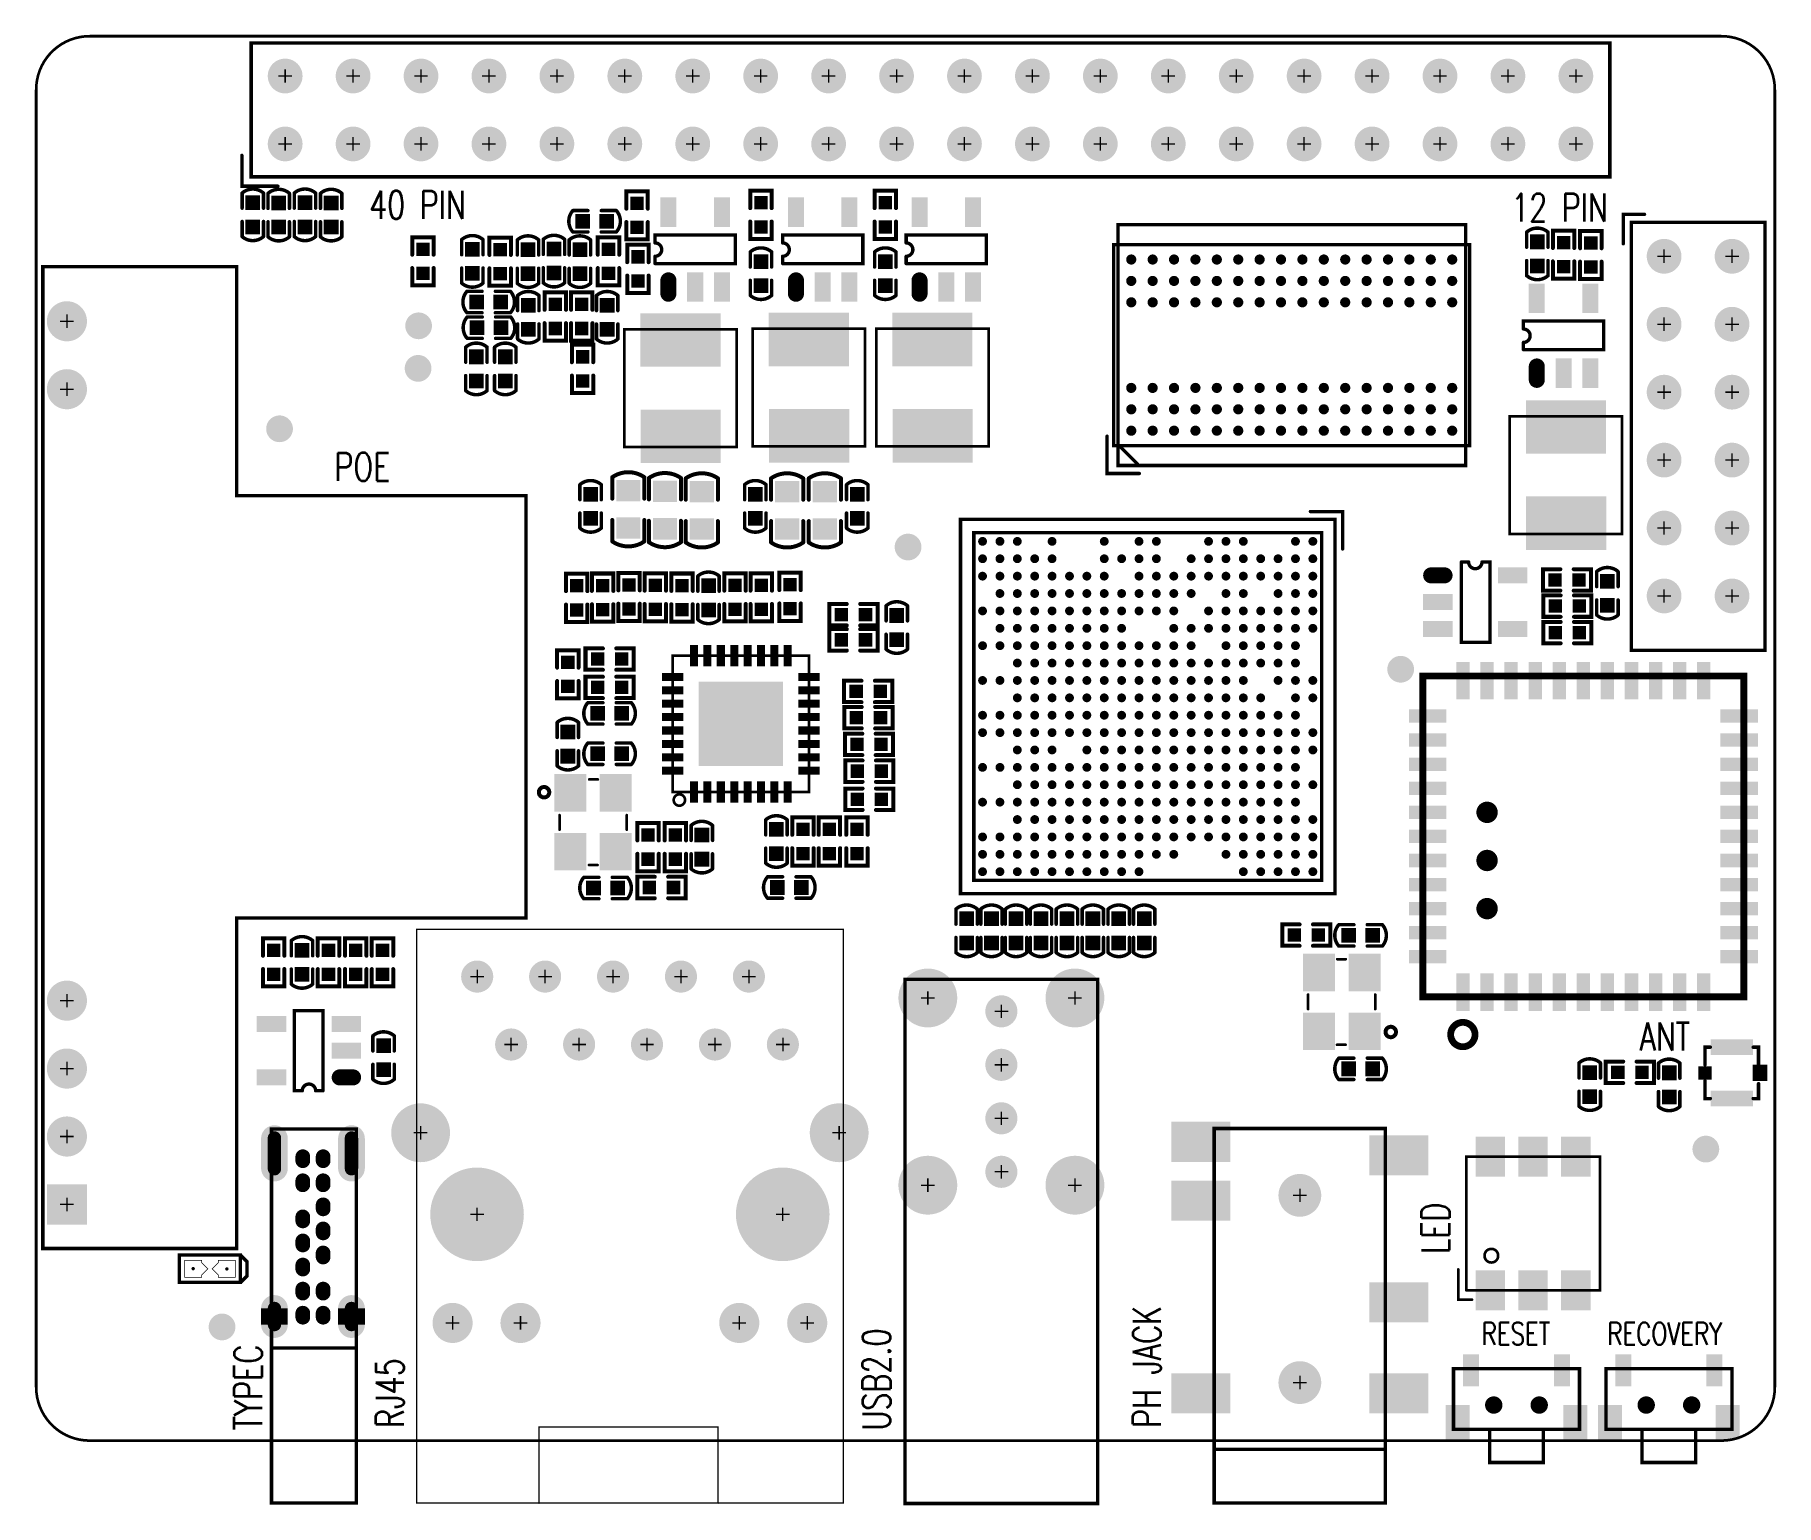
# Model space of a CAD drawing. Extents: x 2.2 to 67.3, y 0.6 to 55.6.
import ezdxf

# ---------------------------------------------------------------- set-up
doc = ezdxf.new("R2010")
doc.units = 0
doc.linetypes.add('TRMIDX_0', pattern=[2, 1, 1])
doc.linetypes.add('TRMIDX_1', pattern=[2, 1, 1])
for name, color, linetype in [('BOARD_OUTLINE_00', 254, 'CONTINUOUS'), ('DRIL_NPLTE_THRU_01', 3, 'CONTINUOUS'), ('DRIL_PLTE_THRU_01', 3, 'CONTINUOUS'), ('DRIL_SYMBOL', 254, 'CONTINUOUS'), ('PADS_INNER', 96, 'CONTINUOUS'), ('PADS_TOP', 96, 'CONTINUOUS'), ('PART_TOP_2DLINE_01', 255, 'CONTINUOUS'), ('PART_TOP_2DLINE_126', 255, 'CONTINUOUS'), ('PART_TOP_COPPER_01', 255, 'CONTINUOUS'), ('TEXT_126', 255, 'CONTINUOUS')]:
    doc.layers.add(name, color=color, linetype=linetype)
doc.styles.add('W0$1', font='simplex', dxfattribs={"width": 0.75})
doc.styles.add('W0$15', font='simplex', dxfattribs={"width": 0.75})

msp = doc.modelspace()

# ---------------------------------------------------------------- texts
at = {"layer": 'TEXT_126', "width": 0.75}
for s, height, style, p in [('40 PIN', 1.05, 'W0$15', (14.7, 48.7)), ('12 PIN', 1.05, 'W0$15', (57.4, 48.6)), ('POE', 1.05, 'W0$15', (13.4, 38.9)), ('ANT', 1.05, 'W0$15', (62.2, 17.6)), ('RESET', 0.84, 'W0$1', (56.3, 6.6)), ('RECOVERY', 0.84, 'W0$1', (61, 6.6))]:
    msp.add_text(s, height=height, dxfattribs=dict(at, style=style)).set_placement(p)
at = {"layer": 'TEXT_126', "style": 'W0$15', "width": 0.75}
for s, p in [('LED', (55.1, 10)), ('PH JACK', (44.3, 3.5)), ('USB2.0', (34.2, 3.4)), ('TYPEC', (10.7, 3.4)), ('RJ45', (16, 3.5))]:
    msp.add_text(s, height=1.05, rotation=90, dxfattribs=at).set_placement(p)

# ---------------------------------------------------------------- blocks, each defined once
blk = doc.blocks.new('SMOOTH_0$1')
at = {"const_width": 0.05}
blk.add_lwpolyline([(-0.025, 0, 1), (0.025, 0, 1)], format="xyb", close=True, dxfattribs=at)
blk = doc.blocks.new('BOARD_32')
at = {"layer": 'BOARD_OUTLINE_00', "const_width": 0.1}
blk.add_lwpolyline([(0, -2, -0.414214), (2, 0), (63.01, 0, -0.414214), (65.01, -2), (65.01, -50.51, -0.414214), (63.01, -52.51), (2, -52.51, -0.414214), (0, -50.51)], format="xyb", close=True, dxfattribs=at)
at = {"layer": 'BOARD_OUTLINE_00'}
for p in [(2, 0), (0, -2)]:
    blk.add_blockref('SMOOTH_0$1', p, dxfattribs=at)
blk = doc.blocks.new('SMOOTH_0$127')
at = {"const_width": 0.0635}
blk.add_lwpolyline([(-0.03175, 0, 1), (0.03175, 0, 1)], format="xyb", close=True, dxfattribs=at)
blk = doc.blocks.new('PART_BODY_TOP_20')
at = {"layer": 'PART_TOP_2DLINE_01', "const_width": 0.127}
for points in [[(-0.3, 1), (-0.96, 1), (-0.96, 0.8)], [(0.3, 1), (0.96, 1), (0.96, 0.8)], [(-0.4, -1), (-0.96, -1), (-0.96, -0.8)], [(0.3, -1), (0.96, -1), (0.96, -0.8)]]:
    blk.add_lwpolyline(points, dxfattribs=at)
at = {"layer": 'PART_TOP_2DLINE_01'}
for p in [(-0.96, 1), (-0.96, 0.8), (-0.3, 1), (0.3, 1), (0.96, 1), (0.96, 0.8), (-0.96, -0.8), (-0.96, -1), (-0.4, -1), (0.3, -1), (0.96, -0.8), (0.96, -1)]:
    blk.add_blockref('SMOOTH_0$127', p, dxfattribs=at)
blk = doc.blocks.new('DRIL_HOLE_0')
blk.add_lwpolyline([(0, 0, 1), (0, 0, 1)], format="xyb", close=True)
blk = doc.blocks.new('PAD_0')
blk.add_lwpolyline([(0, 0, 1), (0, 0, 1)], format="xyb", close=True)
blk = doc.blocks.new('PAD_1')
at = {"const_width": 0.5}
blk.add_lwpolyline([(-0.25, 0), (0.25, 0)], dxfattribs=at)
blk = doc.blocks.new('STK_TOP_88')
at = {"layer": 'DRIL_PLTE_THRU_01'}
blk.add_blockref('DRIL_HOLE_0', (0, 0), dxfattribs=at)
at = {"layer": 'PADS_INNER'}
blk.add_blockref('PAD_0', (0, 0), dxfattribs=at)
at = {"layer": 'PADS_TOP'}
blk.add_blockref('PAD_1', (0, 0), dxfattribs=at)
blk = doc.blocks.new('PAD_2')
at = {"const_width": 0.55}
blk.add_lwpolyline([(-0.3, 0), (0.3, 0)], dxfattribs=at)
blk = doc.blocks.new('STK_TOP_89')
at = {"layer": 'DRIL_PLTE_THRU_01'}
blk.add_blockref('DRIL_HOLE_0', (0, 0), dxfattribs=at)
at = {"layer": 'PADS_INNER'}
blk.add_blockref('PAD_0', (0, 0), dxfattribs=at)
at = {"layer": 'PADS_TOP'}
blk.add_blockref('PAD_2', (0, 0), dxfattribs=at)
blk = doc.blocks.new('PAD_3')
at = {"const_width": 0.58}
blk.add_lwpolyline([(-0.79, 0), (0.79, 0)], dxfattribs=at)
blk = doc.blocks.new('STK_TOP_87')
at = {"layer": 'DRIL_PLTE_THRU_01'}
blk.add_blockref('DRIL_HOLE_0', (0, 0), dxfattribs=at)
at = {"layer": 'PADS_INNER'}
blk.add_blockref('PAD_0', (0, 0), dxfattribs=at)
at = {"layer": 'PADS_TOP', "rotation": 90}
blk.add_blockref('PAD_3', (0, 0), dxfattribs=at)
blk = doc.blocks.new('SYM_TOP_20')
for name, p in [('STK_TOP_87', (-0.96, 0)), ('PART_BODY_TOP_20', (0, 0)), ('STK_TOP_88', (0, 1)), ('STK_TOP_87', (0.96, 0)), ('STK_TOP_89', (0, -1.05))]:
    blk.add_blockref(name, p)
blk = doc.blocks.new('PART_TOP_0')
blk.add_blockref('SYM_TOP_20', (0, 0))
blk = doc.blocks.new('PART_BODY_TOP_4')
at = {"layer": 'PART_TOP_2DLINE_01', "const_width": 0.127}
blk.add_lwpolyline([(-6.4, 5.195), (-6.4, 6.399), (-5.003, 6.399)], dxfattribs=at)
for points in [[(-6.111, -7.89), (-6.111, 6.111), (7.89, 6.111), (7.89, -7.89)], [(-5.611, -7.39), (-5.611, 5.611), (7.39, 5.611), (7.39, -7.39)]]:
    blk.add_lwpolyline(points, close=True, dxfattribs=at)
at = {"layer": 'PART_TOP_2DLINE_01'}
for p in [(-6.4, 6.399), (-6.111, 6.111), (-5.003, 6.399), (7.89, 6.111), (-6.4, 5.195), (-5.611, 5.611), (7.39, 5.611), (-5.611, -7.39), (7.39, -7.39), (-6.111, -7.89), (7.89, -7.89)]:
    blk.add_blockref('SMOOTH_0$127', p, dxfattribs=at)
blk = doc.blocks.new('PAD_4')
at = {"const_width": 0.165}
blk.add_lwpolyline([(0, -0.0825, 1), (0, 0.0825, 1)], format="xyb", close=True, dxfattribs=at)
blk = doc.blocks.new('STK_TOP_148')
at = {"layer": 'DRIL_NPLTE_THRU_01'}
blk.add_blockref('DRIL_HOLE_0', (0, 0), dxfattribs=at)
at = {"layer": 'PADS_INNER'}
blk.add_blockref('PAD_0', (0, 0), dxfattribs=at)
at = {"layer": 'PADS_TOP'}
blk.add_blockref('PAD_4', (0, 0), dxfattribs=at)
blk = doc.blocks.new('SYM_TOP_8')
for name, p in [('PART_BODY_TOP_4', (0, 0)), ('STK_TOP_148', (-5.285, 5.285)), ('STK_TOP_148', (-4.636, 5.285)), ('STK_TOP_148', (-3.985, 5.285)), ('STK_TOP_148', (-3.336, 5.285)), ('STK_TOP_148', (-2.685, 5.285)), ('STK_TOP_148', (-2.035, 5.285)), ('STK_TOP_148', (-0.085, 5.285)), ('STK_TOP_148', (0.565, 5.285)), ('STK_TOP_148', (1.865, 5.285)), ('STK_TOP_148', (2.514, 5.285)), ('STK_TOP_148', (3.814, 5.285)), ('STK_TOP_148', (5.115, 5.285)), ('STK_TOP_148', (5.765, 5.285)), ('STK_TOP_148', (6.415, 5.285)), ('STK_TOP_148', (7.065, 5.285)), ('STK_TOP_148', (-5.285, 4.635)), ('STK_TOP_148', (-4.636, 4.635)), ('STK_TOP_148', (-3.985, 4.635)), ('STK_TOP_148', (-3.336, 4.635)), ('STK_TOP_148', (-2.685, 4.635)), ('STK_TOP_148', (-2.035, 4.635)), ('STK_TOP_148', (-1.385, 4.635)), ('STK_TOP_148', (-0.735, 4.635)), ('STK_TOP_148', (-0.085, 4.635)), ('STK_TOP_148', (0.565, 4.635)), ('STK_TOP_148', (1.215, 4.635)), ('STK_TOP_148', (1.865, 4.635)), ('STK_TOP_148', (2.514, 4.635)), ('STK_TOP_148', (3.165, 4.635)), ('STK_TOP_148', (3.814, 4.635)), ('STK_TOP_148', (4.465, 4.635)), ('STK_TOP_148', (5.115, 4.635)), ('STK_TOP_148', (5.765, 4.635)), ('STK_TOP_148', (6.415, 4.635)), ('STK_TOP_148', (7.065, 4.635)), ('STK_TOP_148', (-4.636, 3.985)), ('STK_TOP_148', (-3.985, 3.985)), ('STK_TOP_148', (-3.336, 3.985)), ('STK_TOP_148', (-2.685, 3.985)), ('STK_TOP_148', (-2.035, 3.985)), ('STK_TOP_148', (-1.385, 3.985)), ('STK_TOP_148', (-0.735, 3.985)), ('STK_TOP_148', (-0.085, 3.985)), ('STK_TOP_148', (1.215, 3.985)), ('STK_TOP_148', (1.865, 3.985)), ('STK_TOP_148', (2.514, 3.985)), ('STK_TOP_148', (3.165, 3.985)), ('STK_TOP_148', (3.814, 3.985)), ('STK_TOP_148', (4.465, 3.985)), ('STK_TOP_148', (5.115, 3.985)), ('STK_TOP_148', (5.765, 3.985)), ('STK_TOP_148', (6.415, 3.985)), ('STK_TOP_148', (7.065, 3.985)), ('STK_TOP_148', (-4.636, 3.336)), ('STK_TOP_148', (-3.985, 3.336)), ('STK_TOP_148', (-2.685, 3.336)), ('STK_TOP_148', (-2.035, 3.336)), ('STK_TOP_148', (-1.385, 3.336)), ('STK_TOP_148', (-0.735, 3.336)), ('STK_TOP_148', (0.565, 3.336)), ('STK_TOP_148', (1.215, 3.336)), ('STK_TOP_148', (1.865, 3.336)), ('STK_TOP_148', (2.514, 3.336)), ('STK_TOP_148', (3.165, 3.336)), ('STK_TOP_148', (3.814, 3.336)), ('STK_TOP_148', (4.465, 3.336)), ('STK_TOP_148', (5.115, 3.336)), ('STK_TOP_148', (5.765, 3.336)), ('STK_TOP_148', (6.415, 3.336)), ('STK_TOP_148', (7.065, 3.336)), ('STK_TOP_148', (-5.285, 2.685)), ('STK_TOP_148', (-4.636, 2.685)), ('STK_TOP_148', (-3.985, 2.685)), ('STK_TOP_148', (-3.336, 2.685)), ('STK_TOP_148', (-2.685, 2.685)), ('STK_TOP_148', (-2.035, 2.685)), ('STK_TOP_148', (-1.385, 2.685)), ('STK_TOP_148', (-0.735, 2.685)), ('STK_TOP_148', (-0.085, 2.685)), ('STK_TOP_148', (0.565, 2.685)), ('STK_TOP_148', (1.215, 2.685)), ('STK_TOP_148', (1.865, 2.685)), ('STK_TOP_148', (2.514, 2.685)), ('STK_TOP_148', (3.165, 2.685)), ('STK_TOP_148', (3.814, 2.685)), ('STK_TOP_148', (4.465, 2.685)), ('STK_TOP_148', (5.115, 2.685)), ('STK_TOP_148', (5.765, 2.685)), ('STK_TOP_148', (6.415, 2.685)), ('STK_TOP_148', (7.065, 2.685)), ('STK_TOP_148', (-5.285, 2.035)), ('STK_TOP_148', (-4.636, 2.035)), ('STK_TOP_148', (-3.985, 2.035)), ('STK_TOP_148', (-3.336, 2.035)), ('STK_TOP_148', (-2.685, 2.035)), ('STK_TOP_148', (-2.035, 2.035)), ('STK_TOP_148', (-1.385, 2.035)), ('STK_TOP_148', (-0.735, 2.035)), ('STK_TOP_148', (-0.085, 2.035)), ('STK_TOP_148', (0.565, 2.035)), ('STK_TOP_148', (1.215, 2.035)), ('STK_TOP_148', (1.865, 2.035)), ('STK_TOP_148', (2.514, 2.035)), ('STK_TOP_148', (3.165, 2.035)), ('STK_TOP_148', (3.814, 2.035)), ('STK_TOP_148', (4.465, 2.035)), ('STK_TOP_148', (5.115, 2.035)), ('STK_TOP_148', (5.765, 2.035)), ('STK_TOP_148', (6.415, 2.035)), ('STK_TOP_148', (-5.285, 1.385)), ('STK_TOP_148', (-4.636, 1.385)), ('STK_TOP_148', (-3.985, 1.385)), ('STK_TOP_148', (-2.685, 1.385)), ('STK_TOP_148', (-2.035, 1.385)), ('STK_TOP_148', (-0.735, 1.385)), ('STK_TOP_148', (-0.085, 1.385)), ('STK_TOP_148', (0.565, 1.385)), ('STK_TOP_148', (1.215, 1.385)), ('STK_TOP_148', (1.865, 1.385)), ('STK_TOP_148', (2.514, 1.385)), ('STK_TOP_148', (3.165, 1.385)), ('STK_TOP_148', (3.814, 1.385)), ('STK_TOP_148', (4.465, 1.385)), ('STK_TOP_148', (5.115, 1.385)), ('STK_TOP_148', (5.765, 1.385)), ('STK_TOP_148', (-4.636, 0.735)), ('STK_TOP_148', (-3.985, 0.735)), ('STK_TOP_148', (-3.336, 0.735)), ('STK_TOP_148', (-2.035, 0.735)), ('STK_TOP_148', (-1.385, 0.735)), ('STK_TOP_148', (-0.735, 0.735)), ('STK_TOP_148', (-0.085, 0.735)), ('STK_TOP_148', (0.565, 0.735)), ('STK_TOP_148', (1.215, 0.735)), ('STK_TOP_148', (1.865, 0.735)), ('STK_TOP_148', (2.514, 0.735)), ('STK_TOP_148', (3.165, 0.735)), ('STK_TOP_148', (3.814, 0.735)), ('STK_TOP_148', (4.465, 0.735)), ('STK_TOP_148', (5.115, 0.735)), ('STK_TOP_148', (5.765, 0.735)), ('STK_TOP_148', (-3.985, 0.085)), ('STK_TOP_148', (-3.336, 0.085)), ('STK_TOP_148', (-2.685, 0.085)), ('STK_TOP_148', (-2.035, 0.085)), ('STK_TOP_148', (-1.385, 0.085)), ('STK_TOP_148', (-0.735, 0.085)), ('STK_TOP_148', (-0.085, 0.085)), ('STK_TOP_148', (0.565, 0.085)), ('STK_TOP_148', (1.215, 0.085)), ('STK_TOP_148', (1.865, 0.085)), ('STK_TOP_148', (2.514, 0.085)), ('STK_TOP_148', (3.165, 0.085)), ('STK_TOP_148', (3.814, 0.085)), ('STK_TOP_148', (4.465, 0.085)), ('STK_TOP_148', (5.115, 0.085)), ('STK_TOP_148', (5.765, 0.085)), ('STK_TOP_148', (6.415, 0.085)), ('STK_TOP_148', (-5.285, -0.565)), ('STK_TOP_148', (-4.636, -0.565)), ('STK_TOP_148', (-3.985, -0.565)), ('STK_TOP_148', (-3.336, -0.565)), ('STK_TOP_148', (-2.685, -0.565)), ('STK_TOP_148', (-1.385, -0.565)), ('STK_TOP_148', (-0.735, -0.565)), ('STK_TOP_148', (-0.085, -0.565)), ('STK_TOP_148', (0.565, -0.565)), ('STK_TOP_148', (1.215, -0.565)), ('STK_TOP_148', (1.865, -0.565)), ('STK_TOP_148', (2.514, -0.565)), ('STK_TOP_148', (3.165, -0.565)), ('STK_TOP_148', (3.814, -0.565)), ('STK_TOP_148', (4.465, -0.565)), ('STK_TOP_148', (5.115, -0.565)), ('STK_TOP_148', (5.765, -0.565)), ('STK_TOP_148', (6.415, -0.565)), ('STK_TOP_148', (-5.285, -1.215)), ('STK_TOP_148', (-4.636, -1.215)), ('STK_TOP_148', (-3.985, -1.215)), ('STK_TOP_148', (-3.336, -1.215)), ('STK_TOP_148', (-2.685, -1.215)), ('STK_TOP_148', (-1.385, -1.215)), ('STK_TOP_148', (-0.735, -1.215)), ('STK_TOP_148', (-0.085, -1.215)), ('STK_TOP_148', (0.565, -1.215)), ('STK_TOP_148', (1.215, -1.215)), ('STK_TOP_148', (1.865, -1.215)), ('STK_TOP_148', (2.514, -1.215)), ('STK_TOP_148', (3.165, -1.215)), ('STK_TOP_148', (3.814, -1.215)), ('STK_TOP_148', (4.465, -1.215)), ('STK_TOP_148', (5.115, -1.215)), ('STK_TOP_148', (5.765, -1.215)), ('STK_TOP_148', (6.415, -1.215)), ('STK_TOP_148', (7.065, -1.215)), ('STK_TOP_148', (-4.636, -1.865)), ('STK_TOP_148', (-3.336, -1.865)), ('STK_TOP_148', (-2.685, -1.865)), ('STK_TOP_148', (-2.035, -1.865)), ('STK_TOP_148', (-1.385, -1.865)), ('STK_TOP_148', (-0.735, -1.865)), ('STK_TOP_148', (-0.085, -1.865)), ('STK_TOP_148', (0.565, -1.865)), ('STK_TOP_148', (1.215, -1.865)), ('STK_TOP_148', (1.865, -1.865)), ('STK_TOP_148', (2.514, -1.865)), ('STK_TOP_148', (3.165, -1.865)), ('STK_TOP_148', (3.814, -1.865)), ('STK_TOP_148', (4.465, -1.865)), ('STK_TOP_148', (5.115, -1.865)), ('STK_TOP_148', (5.765, -1.865)), ('STK_TOP_148', (6.415, -1.865)), ('STK_TOP_148', (7.065, -1.865)), ('STK_TOP_148', (-5.285, -2.515)), ('STK_TOP_148', (-4.636, -2.515)), ('STK_TOP_148', (-3.985, -2.515)), ('STK_TOP_148', (-3.336, -2.515)), ('STK_TOP_148', (-2.685, -2.515)), ('STK_TOP_148', (-2.035, -2.515)), ('STK_TOP_148', (-1.385, -2.515)), ('STK_TOP_148', (-0.735, -2.515)), ('STK_TOP_148', (-0.085, -2.515)), ('STK_TOP_148', (0.565, -2.515)), ('STK_TOP_148', (1.215, -2.515)), ('STK_TOP_148', (1.865, -2.515)), ('STK_TOP_148', (2.514, -2.515)), ('STK_TOP_148', (3.165, -2.515)), ('STK_TOP_148', (3.814, -2.515)), ('STK_TOP_148', (4.465, -2.515)), ('STK_TOP_148', (5.115, -2.515)), ('STK_TOP_148', (5.765, -2.515)), ('STK_TOP_148', (6.415, -2.515)), ('STK_TOP_148', (7.065, -2.515)), ('STK_TOP_148', (-3.985, -3.165)), ('STK_TOP_148', (-3.336, -3.165)), ('STK_TOP_148', (-2.685, -3.165)), ('STK_TOP_148', (-2.035, -3.165)), ('STK_TOP_148', (-1.385, -3.165)), ('STK_TOP_148', (-0.735, -3.165)), ('STK_TOP_148', (-0.085, -3.165)), ('STK_TOP_148', (0.565, -3.165)), ('STK_TOP_148', (1.215, -3.165)), ('STK_TOP_148', (1.865, -3.165)), ('STK_TOP_148', (2.514, -3.165)), ('STK_TOP_148', (3.165, -3.165)), ('STK_TOP_148', (3.814, -3.165)), ('STK_TOP_148', (4.465, -3.165)), ('STK_TOP_148', (5.115, -3.165)), ('STK_TOP_148', (5.765, -3.165)), ('STK_TOP_148', (6.415, -3.165)), ('STK_TOP_148', (7.065, -3.165)), ('STK_TOP_148', (-3.985, -3.814)), ('STK_TOP_148', (-3.336, -3.814)), ('STK_TOP_148', (-2.685, -3.814)), ('STK_TOP_148', (-2.035, -3.814)), ('STK_TOP_148', (-1.385, -3.814)), ('STK_TOP_148', (-0.735, -3.814)), ('STK_TOP_148', (-0.085, -3.814)), ('STK_TOP_148', (0.565, -3.814)), ('STK_TOP_148', (1.215, -3.814)), ('STK_TOP_148', (1.865, -3.814)), ('STK_TOP_148', (3.165, -3.814)), ('STK_TOP_148', (3.814, -3.814)), ('STK_TOP_148', (4.465, -3.814)), ('STK_TOP_148', (5.115, -3.814)), ('STK_TOP_148', (5.765, -3.814)), ('STK_TOP_148', (6.415, -3.814)), ('STK_TOP_148', (7.065, -3.814)), ('STK_TOP_148', (-5.285, -4.465)), ('STK_TOP_148', (-4.636, -4.465)), ('STK_TOP_148', (-3.985, -4.465)), ('STK_TOP_148', (-3.336, -4.465)), ('STK_TOP_148', (-2.685, -4.465)), ('STK_TOP_148', (-2.035, -4.465)), ('STK_TOP_148', (-1.385, -4.465)), ('STK_TOP_148', (-0.735, -4.465)), ('STK_TOP_148', (-0.085, -4.465)), ('STK_TOP_148', (0.565, -4.465)), ('STK_TOP_148', (1.215, -4.465)), ('STK_TOP_148', (1.865, -4.465)), ('STK_TOP_148', (2.514, -4.465)), ('STK_TOP_148', (3.165, -4.465)), ('STK_TOP_148', (3.814, -4.465)), ('STK_TOP_148', (4.465, -4.465)), ('STK_TOP_148', (5.115, -4.465)), ('STK_TOP_148', (5.765, -4.465)), ('STK_TOP_148', (6.415, -4.465)), ('STK_TOP_148', (7.065, -4.465)), ('STK_TOP_148', (-4.636, -5.115)), ('STK_TOP_148', (-3.985, -5.115)), ('STK_TOP_148', (-3.336, -5.115)), ('STK_TOP_148', (-2.685, -5.115)), ('STK_TOP_148', (-2.035, -5.115)), ('STK_TOP_148', (-1.385, -5.115)), ('STK_TOP_148', (-0.735, -5.115)), ('STK_TOP_148', (-0.085, -5.115)), ('STK_TOP_148', (0.565, -5.115)), ('STK_TOP_148', (1.215, -5.115)), ('STK_TOP_148', (1.865, -5.115)), ('STK_TOP_148', (2.514, -5.115)), ('STK_TOP_148', (3.165, -5.115)), ('STK_TOP_148', (3.814, -5.115)), ('STK_TOP_148', (4.465, -5.115)), ('STK_TOP_148', (5.115, -5.115)), ('STK_TOP_148', (5.765, -5.115)), ('STK_TOP_148', (6.415, -5.115)), ('STK_TOP_148', (7.065, -5.115)), ('STK_TOP_148', (-5.285, -5.765)), ('STK_TOP_148', (-4.636, -5.765)), ('STK_TOP_148', (-3.985, -5.765)), ('STK_TOP_148', (-3.336, -5.765)), ('STK_TOP_148', (-2.685, -5.765)), ('STK_TOP_148', (-2.035, -5.765)), ('STK_TOP_148', (-1.385, -5.765)), ('STK_TOP_148', (-0.735, -5.765)), ('STK_TOP_148', (-0.085, -5.765)), ('STK_TOP_148', (0.565, -5.765)), ('STK_TOP_148', (1.215, -5.765)), ('STK_TOP_148', (1.865, -5.765)), ('STK_TOP_148', (2.514, -5.765)), ('STK_TOP_148', (3.165, -5.765)), ('STK_TOP_148', (3.814, -5.765)), ('STK_TOP_148', (4.465, -5.765)), ('STK_TOP_148', (5.115, -5.765)), ('STK_TOP_148', (5.765, -5.765)), ('STK_TOP_148', (6.415, -5.765)), ('STK_TOP_148', (7.065, -5.765)), ('STK_TOP_148', (-5.285, -6.415)), ('STK_TOP_148', (-4.636, -6.415)), ('STK_TOP_148', (-3.985, -6.415)), ('STK_TOP_148', (-3.336, -6.415)), ('STK_TOP_148', (-2.685, -6.415)), ('STK_TOP_148', (-2.035, -6.415)), ('STK_TOP_148', (-1.385, -6.415)), ('STK_TOP_148', (-0.085, -6.415)), ('STK_TOP_148', (1.215, -6.415)), ('STK_TOP_148', (1.865, -6.415)), ('STK_TOP_148', (3.165, -6.415)), ('STK_TOP_148', (4.465, -6.415)), ('STK_TOP_148', (5.765, -6.415)), ('STK_TOP_148', (6.415, -6.415)), ('STK_TOP_148', (7.065, -6.415)), ('STK_TOP_148', (-5.285, -7.065)), ('STK_TOP_148', (-4.636, -7.065)), ('STK_TOP_148', (-3.985, -7.065)), ('STK_TOP_148', (-2.685, -7.065)), ('STK_TOP_148', (-1.385, -7.065)), ('STK_TOP_148', (-0.085, -7.065)), ('STK_TOP_148', (1.215, -7.065)), ('STK_TOP_148', (1.865, -7.065)), ('STK_TOP_148', (3.165, -7.065)), ('STK_TOP_148', (4.465, -7.065)), ('STK_TOP_148', (5.765, -7.065)), ('STK_TOP_148', (6.415, -7.065)), ('STK_TOP_148', (7.065, -7.065))]:
    blk.add_blockref(name, p)
blk = doc.blocks.new('PART_TOP_1')
blk.add_blockref('SYM_TOP_8', (0, 0))
blk = doc.blocks.new('SMOOTH_0$130048')
at = {"const_width": 0.065024}
blk.add_lwpolyline([(-0.032512, 0, 1), (0.032512, 0, 1)], format="xyb", close=True, dxfattribs=at)
blk = doc.blocks.new('PART_BODY_TOP_8')
at = {"layer": 'PART_TOP_2DLINE_126', "const_width": 0.13}
for points in [[(-0.25, 0.4), (-0.813, 0.4, 0.377869), (-0.813, -0.4), (-0.25, -0.4)], [(0.25, -0.4), (0.813, -0.4, 0.377869), (0.813, 0.4), (0.25, 0.4)]]:
    blk.add_lwpolyline(points, format="xyb", dxfattribs=at)
at = {"layer": 'PART_TOP_2DLINE_126'}
for p in [(-0.813, 0.4), (-0.25, 0.4), (0.25, 0.4), (0.813, 0.4), (-0.813, -0.4), (-0.25, -0.4), (0.25, -0.4), (0.813, -0.4)]:
    blk.add_blockref('SMOOTH_0$130048', p, dxfattribs=at)
blk = doc.blocks.new('PAD_5')
at = {"const_width": 0.55}
blk.add_lwpolyline([(-0.275, 0), (0.275, 0)], dxfattribs=at)
blk = doc.blocks.new('STK_TOP_24')
at = {"layer": 'DRIL_PLTE_THRU_01'}
blk.add_blockref('DRIL_HOLE_0', (0, 0), dxfattribs=at)
at = {"layer": 'PADS_INNER'}
blk.add_blockref('PAD_0', (0, 0), dxfattribs=at)
at = {"layer": 'PADS_TOP', "rotation": 90}
blk.add_blockref('PAD_5', (0, 0), dxfattribs=at)
blk = doc.blocks.new('SYM_TOP_6')
for name, p in [('PART_BODY_TOP_8', (0, 0)), ('STK_TOP_24', (-0.450088, 0)), ('STK_TOP_24', (0.450088, 0))]:
    blk.add_blockref(name, p)
blk = doc.blocks.new('PART_TOP_2')
blk.add_blockref('SYM_TOP_6', (0, 0))
blk = doc.blocks.new('PART_TOP_4')
blk.add_blockref('SYM_TOP_6', (0, 0))
blk = doc.blocks.new('PART_TOP_5')
blk.add_blockref('SYM_TOP_6', (0, 0))
blk = doc.blocks.new('PART_TOP_6')
blk.add_blockref('SYM_TOP_6', (0, 0))
blk = doc.blocks.new('PART_TOP_8')
blk.add_blockref('SYM_TOP_6', (0, 0))
blk = doc.blocks.new('PART_TOP_9')
blk.add_blockref('SYM_TOP_6', (0, 0))
blk = doc.blocks.new('PART_TOP_10')
blk.add_blockref('SYM_TOP_6', (0, 0))
blk = doc.blocks.new('PART_TOP_14')
blk.add_blockref('SYM_TOP_6', (0, 0))
blk = doc.blocks.new('PART_TOP_15')
blk.add_blockref('SYM_TOP_6', (0, 0))
blk = doc.blocks.new('PART_TOP_17')
blk.add_blockref('SYM_TOP_6', (0, 0))
blk = doc.blocks.new('PART_TOP_19')
blk.add_blockref('SYM_TOP_6', (0, 0))
blk = doc.blocks.new('PART_TOP_22')
blk.add_blockref('SYM_TOP_6', (0, 0))
blk = doc.blocks.new('PART_TOP_23')
blk.add_blockref('SYM_TOP_6', (0, 0))
blk = doc.blocks.new('PART_TOP_24')
blk.add_blockref('SYM_TOP_6', (0, 0))
blk = doc.blocks.new('PART_TOP_26')
blk.add_blockref('SYM_TOP_6', (0, 0))
blk = doc.blocks.new('PART_TOP_27')
blk.add_blockref('SYM_TOP_6', (0, 0))
blk = doc.blocks.new('PART_TOP_29')
blk.add_blockref('SYM_TOP_6', (0, 0))
blk = doc.blocks.new('PART_TOP_30')
blk.add_blockref('SYM_TOP_6', (0, 0))
blk = doc.blocks.new('PART_TOP_35')
blk.add_blockref('SYM_TOP_6', (0, 0))
blk = doc.blocks.new('PART_TOP_36')
blk.add_blockref('SYM_TOP_6', (0, 0))
blk = doc.blocks.new('PART_TOP_37')
blk.add_blockref('SYM_TOP_6', (0, 0))
blk = doc.blocks.new('PART_TOP_38')
blk.add_blockref('SYM_TOP_6', (0, 0))
blk = doc.blocks.new('PART_TOP_39')
blk.add_blockref('SYM_TOP_6', (0, 0))
blk = doc.blocks.new('PART_TOP_52')
blk.add_blockref('SYM_TOP_6', (0, 0))
blk = doc.blocks.new('PART_TOP_54')
blk.add_blockref('SYM_TOP_6', (0, 0))
blk = doc.blocks.new('PART_TOP_66')
blk.add_blockref('SYM_TOP_6', (0, 0))
blk = doc.blocks.new('PART_TOP_67')
blk.add_blockref('SYM_TOP_6', (0, 0))
blk = doc.blocks.new('PART_TOP_70')
blk.add_blockref('SYM_TOP_6', (0, 0))
blk = doc.blocks.new('PART_TOP_71')
blk.add_blockref('SYM_TOP_6', (0, 0))
blk = doc.blocks.new('PART_TOP_76')
blk.add_blockref('SYM_TOP_6', (0, 0))
blk = doc.blocks.new('PART_TOP_79')
blk.add_blockref('SYM_TOP_6', (0, 0))
blk = doc.blocks.new('PART_TOP_80')
blk.add_blockref('SYM_TOP_6', (0, 0))
blk = doc.blocks.new('PART_TOP_81')
blk.add_blockref('SYM_TOP_6', (0, 0))
blk = doc.blocks.new('PART_TOP_82')
blk.add_blockref('SYM_TOP_6', (0, 0))
blk = doc.blocks.new('PART_TOP_90')
blk.add_blockref('SYM_TOP_6', (0, 0))
blk = doc.blocks.new('PART_TOP_102')
blk.add_blockref('SYM_TOP_6', (0, 0))
blk = doc.blocks.new('SMOOTH_0$150114')
at = {"const_width": 0.075057}
blk.add_lwpolyline([(-0.037528, 0, 1), (0.037528, 0, 1)], format="xyb", close=True, dxfattribs=at)
blk = doc.blocks.new('PART_BODY_TOP_5')
at = {"layer": 'PART_TOP_2DLINE_126', "const_width": 0.15}
for points in [[(-0.4, 0.6), (-1.2, 0.6, 0.311944), (-1.2, -0.6), (-0.4, -0.6)], [(0.4, -0.6), (1.2, -0.6, 0.311944), (1.2, 0.6), (0.4, 0.6)]]:
    blk.add_lwpolyline(points, format="xyb", dxfattribs=at)
at = {"layer": 'PART_TOP_2DLINE_126'}
for p in [(-1.2, 0.6), (-0.4, 0.6), (0.4, 0.6), (1.2, 0.6), (-1.2, -0.6), (-0.4, -0.6), (0.4, -0.6), (1.2, -0.6)]:
    blk.add_blockref('SMOOTH_0$150114', p, dxfattribs=at)
blk = doc.blocks.new('PAD_6')
at = {"const_width": 0.8001}
blk.add_lwpolyline([(-0.449948, 0), (0.449948, 0)], dxfattribs=at)
blk = doc.blocks.new('STK_TOP_16')
at = {"layer": 'DRIL_PLTE_THRU_01'}
blk.add_blockref('DRIL_HOLE_0', (0, 0), dxfattribs=at)
at = {"layer": 'PADS_INNER'}
blk.add_blockref('PAD_0', (0, 0), dxfattribs=at)
at = {"layer": 'PADS_TOP', "rotation": 90}
blk.add_blockref('PAD_6', (0, 0), dxfattribs=at)
blk = doc.blocks.new('SYM_TOP_5')
for name, p in [('PART_BODY_TOP_5', (0, 0)), ('STK_TOP_16', (-0.700024, 0)), ('STK_TOP_16', (0.700024, 0))]:
    blk.add_blockref(name, p)
blk = doc.blocks.new('PART_TOP_112')
blk.add_blockref('SYM_TOP_5', (0, 0))
blk = doc.blocks.new('PART_TOP_113')
blk.add_blockref('SYM_TOP_5', (0, 0))
blk = doc.blocks.new('PART_TOP_119')
blk.add_blockref('SYM_TOP_5', (0, 0))
blk = doc.blocks.new('PART_TOP_120')
blk.add_blockref('SYM_TOP_5', (0, 0))
blk = doc.blocks.new('PART_TOP_121')
blk.add_blockref('SYM_TOP_5', (0, 0))
blk = doc.blocks.new('SMOOTH_0$100076')
at = {"const_width": 0.05}
blk.add_lwpolyline([(-0.025, 0, 1), (0.025, 0, 1)], format="xyb", close=True, dxfattribs=at)
blk = doc.blocks.new('PART_BODY_TOP_9')
at = {"layer": 'PART_TOP_2DLINE_01', "const_width": 0.1}
for points in [[(0.279, 1.263), (-0.266, 1.263)], [(-1.6, -0.142), (-1.6, 0.182)], [(1.6, 0.171), (1.6, -0.147)], [(0.279, -1.25), (-0.266, -1.25)]]:
    blk.add_lwpolyline(points, dxfattribs=at)
at = {"layer": 'PART_TOP_2DLINE_01', "const_width": 0.15}
blk.add_lwpolyline([(-1.317, -1.83, 1), (-0.928, -1.83, 1)], format="xyb", close=True, dxfattribs=at)
at = {"layer": 'PART_TOP_2DLINE_01'}
for p in [(-0.266, 1.263), (0.279, 1.263), (-1.6, 0.182), (1.6, 0.171), (-1.6, -0.142), (1.6, -0.147), (-0.266, -1.25), (0.279, -1.25)]:
    blk.add_blockref('SMOOTH_0$100076', p, dxfattribs=at)
blk = doc.blocks.new('PAD_8')
at = {"const_width": 1.199896}
blk.add_lwpolyline([(-0.700024, 0), (0.700024, 0)], dxfattribs=at)
blk = doc.blocks.new('STK_TOP_42')
at = {"layer": 'DRIL_PLTE_THRU_01'}
blk.add_blockref('DRIL_HOLE_0', (0, 0), dxfattribs=at)
at = {"layer": 'PADS_INNER'}
blk.add_blockref('PAD_0', (0, 0), dxfattribs=at)
at = {"layer": 'PADS_TOP'}
blk.add_blockref('PAD_8', (0, 0), dxfattribs=at)
blk = doc.blocks.new('SYM_TOP_9')
for name, p in [('STK_TOP_42', (-1.100074, 0.849884)), ('PART_BODY_TOP_9', (0, 0)), ('STK_TOP_42', (1.100074, 0.849884)), ('STK_TOP_42', (-1.100074, -0.849884)), ('STK_TOP_42', (1.100074, -0.849884))]:
    blk.add_blockref(name, p)
blk = doc.blocks.new('PART_TOP_140')
blk.add_blockref('SYM_TOP_9', (0, 0))
blk = doc.blocks.new('PART_TOP_142')
blk.add_blockref('SYM_TOP_9', (0, 0))
blk = doc.blocks.new('SMOOTH_0$0254')
at = {"const_width": 0.0127}
blk.add_lwpolyline([(-0.00635, 0, 1), (0.00635, 0, 1)], format="xyb", close=True, dxfattribs=at)
blk = doc.blocks.new('PART_BODY_TOP_12')
at = {"layer": 'PART_TOP_2DLINE_01', "const_width": 0.127}
blk.add_lwpolyline([(-1.145, -0.507), (-1.385, -0.267), (-1.385, 0.263), (-1.145, 0.503)], dxfattribs=at)
blk.add_lwpolyline([(1.148, -0.515), (1.148, 0.501), (-1.138, 0.501), (-1.138, -0.515)], close=True, dxfattribs=at)
at = {"layer": 'PART_TOP_COPPER_01', "linetype": 'TRMIDX_0', "const_width": 0.0254}
blk.add_lwpolyline([(-0.946, 0.318), (-0.312, 0.318), (-0.312, 0.231), (-0.081, 0), (-0.312, -0.231), (-0.312, -0.318), (-0.946, -0.318)], close=True, dxfattribs=at)
at = {"layer": 'PART_TOP_COPPER_01', "linetype": 'TRMIDX_1', "const_width": 0.0254}
blk.add_lwpolyline([(0.946, -0.318), (0.312, -0.318), (0.312, -0.231), (0.081, 0), (0.312, 0.231), (0.312, 0.318), (0.946, 0.318)], close=True, dxfattribs=at)
at = {"layer": 'PART_TOP_2DLINE_01'}
for p in [(-1.385, 0.263), (-1.145, 0.503), (-1.138, 0.501), (1.148, 0.501), (-1.385, -0.267), (-1.145, -0.507), (-1.138, -0.515), (1.148, -0.515)]:
    blk.add_blockref('SMOOTH_0$127', p, dxfattribs=at)
at = {"layer": 'PART_TOP_COPPER_01'}
for p in [(-0.946, 0.318), (-0.312, 0.318), (-0.312, 0.231), (-0.081, 0), (0.081, 0), (0.312, 0.318), (0.312, 0.231), (0.946, 0.318), (-0.946, -0.318), (-0.312, -0.231), (-0.312, -0.318), (0.312, -0.231), (0.312, -0.318), (0.946, -0.318)]:
    blk.add_blockref('SMOOTH_0$0254', p, dxfattribs=at)
blk = doc.blocks.new('PAD_9')
at = {"const_width": 0.0635}
blk.add_lwpolyline([(0, -0.03175, 1), (0, 0.03175, 1)], format="xyb", close=True, dxfattribs=at)
blk = doc.blocks.new('STK_TOP_45')
at = {"layer": 'DRIL_PLTE_THRU_01'}
blk.add_blockref('DRIL_HOLE_0', (0, 0), dxfattribs=at)
at = {"layer": 'PADS_INNER'}
blk.add_blockref('PAD_0', (0, 0), dxfattribs=at)
at = {"layer": 'PADS_TOP'}
blk.add_blockref('PAD_9', (0, 0), dxfattribs=at)
blk = doc.blocks.new('SYM_TOP_12')
for name, p in [('PART_BODY_TOP_12', (0, 0)), ('STK_TOP_45', (-0.62992, 0)), ('STK_TOP_45', (0.62992, -0.007112))]:
    blk.add_blockref(name, p)
blk = doc.blocks.new('PART_TOP_156')
blk.add_blockref('SYM_TOP_12', (0, 0))
blk = doc.blocks.new('PART_BODY_TOP_6')
at = {"layer": 'PART_TOP_2DLINE_01', "const_width": 0.127}
for points in [[(-4.8, 5.697), (-4.8, 6.902), (-3.405, 6.902)], [(-3.784092, 6.425692), (-4.444492, 5.765292)], [(-4.500118, -6.500114), (4.500118, -6.500114), (4.500118, 4.500118)]]:
    blk.add_lwpolyline(points, dxfattribs=at)
for points in [[(-4.500118, 6.500114), (4.500118, 6.500114), (4.500118, -6.500114), (-4.500118, -6.500114)], [(-3.756, 6.656), (3.757, 6.656), (3.757, -6.657), (-3.756, -6.657)]]:
    blk.add_lwpolyline(points, close=True, dxfattribs=at)
at = {"layer": 'PART_TOP_2DLINE_01'}
for p in [(-4.8, 6.902), (-4.500118, 6.500114), (-3.756, 6.656), (-3.405, 6.902), (3.757, 6.656), (4.500118, 6.500114), (-3.784092, 6.425692), (-4.8, 5.697), (-4.444492, 5.765292), (4.500118, 4.500118), (-4.500118, -6.500114), (-4.500118, -6.500114), (4.500118, -6.500114), (4.500118, -6.500114), (-3.756, -6.657), (3.757, -6.657)]:
    blk.add_blockref('SMOOTH_0$127', p, dxfattribs=at)
blk = doc.blocks.new('PAD_10')
at = {"const_width": 0.190005}
blk.add_lwpolyline([(0, -0.095002, 1), (0, 0.095002, 1)], format="xyb", close=True, dxfattribs=at)
blk = doc.blocks.new('STK_TOP_28')
at = {"layer": 'DRIL_NPLTE_THRU_01'}
blk.add_blockref('DRIL_HOLE_0', (0, 0), dxfattribs=at)
at = {"layer": 'PADS_INNER'}
blk.add_blockref('PAD_0', (0, 0), dxfattribs=at)
at = {"layer": 'PADS_TOP', "rotation": 90}
blk.add_blockref('PAD_10', (0, 0), dxfattribs=at)
blk = doc.blocks.new('SYM_TOP_7')
for name, p in [('PART_BODY_TOP_6', (0, 0)), ('STK_TOP_28', (-3.199892, 5.999988)), ('STK_TOP_28', (-2.400046, 5.999988)), ('STK_TOP_28', (-1.599946, 5.999988)), ('STK_TOP_28', (1.599946, 5.999988)), ('STK_TOP_28', (2.400046, 5.999988)), ('STK_TOP_28', (3.199892, 5.999988)), ('STK_TOP_28', (-3.199892, 5.199888)), ('STK_TOP_28', (-2.400046, 5.199888)), ('STK_TOP_28', (-1.599946, 5.199888)), ('STK_TOP_28', (1.599946, 5.199888)), ('STK_TOP_28', (2.400046, 5.199888)), ('STK_TOP_28', (3.199892, 5.199888)), ('STK_TOP_28', (-3.199892, 4.400042)), ('STK_TOP_28', (-2.400046, 4.400042)), ('STK_TOP_28', (-1.599946, 4.400042)), ('STK_TOP_28', (1.599946, 4.400042)), ('STK_TOP_28', (2.400046, 4.400042)), ('STK_TOP_28', (3.199892, 4.400042)), ('STK_TOP_28', (-3.199892, 3.599942)), ('STK_TOP_28', (-2.400046, 3.599942)), ('STK_TOP_28', (-1.599946, 3.599942)), ('STK_TOP_28', (1.599946, 3.599942)), ('STK_TOP_28', (2.400046, 3.599942)), ('STK_TOP_28', (3.199892, 3.599942)), ('STK_TOP_28', (-3.199892, 2.800096)), ('STK_TOP_28', (-2.400046, 2.800096)), ('STK_TOP_28', (-1.599946, 2.800096)), ('STK_TOP_28', (1.599946, 2.800096)), ('STK_TOP_28', (2.400046, 2.800096)), ('STK_TOP_28', (3.199892, 2.800096)), ('STK_TOP_28', (-3.199892, 1.999996)), ('STK_TOP_28', (-2.400046, 1.999996)), ('STK_TOP_28', (-1.599946, 1.999996)), ('STK_TOP_28', (1.599946, 1.999996)), ('STK_TOP_28', (2.400046, 1.999996)), ('STK_TOP_28', (3.199892, 1.999996)), ('STK_TOP_28', (-3.199892, 1.199896)), ('STK_TOP_28', (-2.400046, 1.199896)), ('STK_TOP_28', (-1.599946, 1.199896)), ('STK_TOP_28', (1.599946, 1.199896)), ('STK_TOP_28', (2.400046, 1.199896)), ('STK_TOP_28', (3.199892, 1.199896)), ('STK_TOP_28', (-3.199892, 0.40005)), ('STK_TOP_28', (-2.400046, 0.40005)), ('STK_TOP_28', (-1.599946, 0.40005)), ('STK_TOP_28', (1.599946, 0.40005)), ('STK_TOP_28', (2.400046, 0.40005)), ('STK_TOP_28', (3.199892, 0.40005)), ('STK_TOP_28', (-3.199892, -0.40005)), ('STK_TOP_28', (-2.400046, -0.40005)), ('STK_TOP_28', (-1.599946, -0.40005)), ('STK_TOP_28', (1.599946, -0.40005)), ('STK_TOP_28', (2.400046, -0.40005)), ('STK_TOP_28', (3.199892, -0.40005)), ('STK_TOP_28', (-3.199892, -1.199896)), ('STK_TOP_28', (-2.400046, -1.199896)), ('STK_TOP_28', (-1.599946, -1.199896)), ('STK_TOP_28', (1.599946, -1.199896)), ('STK_TOP_28', (2.400046, -1.199896)), ('STK_TOP_28', (3.199892, -1.199896)), ('STK_TOP_28', (-3.199892, -1.999996)), ('STK_TOP_28', (-2.400046, -1.999996)), ('STK_TOP_28', (-1.599946, -1.999996)), ('STK_TOP_28', (1.599946, -1.999996)), ('STK_TOP_28', (2.400046, -1.999996)), ('STK_TOP_28', (3.199892, -1.999996)), ('STK_TOP_28', (-3.199892, -2.800096)), ('STK_TOP_28', (-2.400046, -2.800096)), ('STK_TOP_28', (-1.599946, -2.800096)), ('STK_TOP_28', (1.599946, -2.800096)), ('STK_TOP_28', (2.400046, -2.800096)), ('STK_TOP_28', (3.199892, -2.800096)), ('STK_TOP_28', (-3.199892, -3.599942)), ('STK_TOP_28', (-2.400046, -3.599942)), ('STK_TOP_28', (-1.599946, -3.599942)), ('STK_TOP_28', (1.599946, -3.599942)), ('STK_TOP_28', (2.400046, -3.599942)), ('STK_TOP_28', (3.199892, -3.599942)), ('STK_TOP_28', (-3.199892, -4.400042)), ('STK_TOP_28', (-2.400046, -4.400042)), ('STK_TOP_28', (-1.599946, -4.400042)), ('STK_TOP_28', (1.599946, -4.400042)), ('STK_TOP_28', (2.400046, -4.400042)), ('STK_TOP_28', (3.199892, -4.400042)), ('STK_TOP_28', (-3.199892, -5.199888)), ('STK_TOP_28', (-2.400046, -5.199888)), ('STK_TOP_28', (-1.599946, -5.199888)), ('STK_TOP_28', (1.599946, -5.199888)), ('STK_TOP_28', (2.400046, -5.199888)), ('STK_TOP_28', (3.199892, -5.199888)), ('STK_TOP_28', (-3.199892, -5.999988)), ('STK_TOP_28', (-2.400046, -5.999988)), ('STK_TOP_28', (-1.599946, -5.999988)), ('STK_TOP_28', (1.599946, -5.999988)), ('STK_TOP_28', (2.400046, -5.999988)), ('STK_TOP_28', (3.199892, -5.999988))]:
    blk.add_blockref(name, p)
blk = doc.blocks.new('PART_TOP_166')
blk.add_blockref('SYM_TOP_7', (0, 0))
blk = doc.blocks.new('PART_BODY_TOP_23')
at = {"layer": 'PART_TOP_2DLINE_01', "const_width": 0.1}
blk.add_lwpolyline([(-2.2, 2.1), (2.2, 2.1), (2.2, -2.1), (-2.2, -2.1)], close=True, dxfattribs=at)
at = {"layer": 'PART_TOP_2DLINE_01'}
for p in [(-2.2, 2.1), (2.2, 2.1), (-2.2, -2.1), (2.2, -2.1)]:
    blk.add_blockref('SMOOTH_0$1', p, dxfattribs=at)
blk = doc.blocks.new('PAD_11')
at = {"const_width": 2}
blk.add_lwpolyline([(-1.5, 0), (1.5, 0)], dxfattribs=at)
blk = doc.blocks.new('STK_TOP_94')
at = {"layer": 'DRIL_NPLTE_THRU_01'}
blk.add_blockref('DRIL_HOLE_0', (0, 0), dxfattribs=at)
at = {"layer": 'PADS_INNER'}
blk.add_blockref('PAD_0', (0, 0), dxfattribs=at)
at = {"layer": 'PADS_TOP', "rotation": 90}
blk.add_blockref('PAD_11', (0, 0), dxfattribs=at)
blk = doc.blocks.new('SYM_TOP_23')
for name, p in [('STK_TOP_94', (-1.8, 0)), ('PART_BODY_TOP_23', (0, 0)), ('STK_TOP_94', (1.8, 0.01))]:
    blk.add_blockref(name, p)
blk = doc.blocks.new('PART_TOP_169')
blk.add_blockref('SYM_TOP_23', (0, 0))
blk = doc.blocks.new('PART_TOP_170')
blk.add_blockref('SYM_TOP_23', (0, 0))
blk = doc.blocks.new('PART_TOP_171')
blk.add_blockref('SYM_TOP_23', (0, 0))
blk = doc.blocks.new('PART_TOP_172')
blk.add_blockref('SYM_TOP_23', (0, 0))
blk = doc.blocks.new('PAD_12')
at = {"const_width": 0.5}
blk.add_lwpolyline([(0, -0.25, 1), (0, 0.25, 1)], format="xyb", close=True, dxfattribs=at)
blk = doc.blocks.new('STK_TOP_123')
at = {"layer": 'DRIL_NPLTE_THRU_01'}
blk.add_blockref('DRIL_HOLE_0', (0, 0), dxfattribs=at)
at = {"layer": 'PADS_INNER'}
blk.add_blockref('PAD_0', (0, 0), dxfattribs=at)
at = {"layer": 'PADS_TOP'}
blk.add_blockref('PAD_12', (0, 0), dxfattribs=at)
blk = doc.blocks.new('SYM_TOP_27')
blk.add_blockref('STK_TOP_123', (0, 0))
blk = doc.blocks.new('PART_TOP_173')
blk.add_blockref('SYM_TOP_27', (0, 0))
blk = doc.blocks.new('PART_TOP_175')
blk.add_blockref('SYM_TOP_27', (0, 0))
blk = doc.blocks.new('PART_TOP_177')
blk.add_blockref('SYM_TOP_27', (0, 0))
blk = doc.blocks.new('SMOOTH_0$254')
at = {"const_width": 0.127}
blk.add_lwpolyline([(-0.0635, 0, 1), (0.0635, 0, 1)], format="xyb", close=True, dxfattribs=at)
blk = doc.blocks.new('PART_BODY_TOP_24')
at = {"layer": 'PART_TOP_2DLINE_01', "const_width": 0.254}
blk.add_lwpolyline([(-6, 6), (6, 6), (6, -6), (-6, -6)], close=True, dxfattribs=at)
blk.add_lwpolyline([(-7.864, 4.505, 1), (-6.952, 4.505, 1)], format="xyb", close=True, dxfattribs=at)
at = {"layer": 'PART_TOP_2DLINE_01'}
for p in [(-6, 6), (6, 6), (-6, -6), (6, -6)]:
    blk.add_blockref('SMOOTH_0$254', p, dxfattribs=at)
blk = doc.blocks.new('PAD_13')
at = {"const_width": 0.5}
blk.add_lwpolyline([(-0.7, 0), (0.7, 0)], dxfattribs=at)
blk = doc.blocks.new('STK_TOP_96')
at = {"layer": 'DRIL_PLTE_THRU_01'}
blk.add_blockref('DRIL_HOLE_0', (0, 0), dxfattribs=at)
at = {"layer": 'PADS_INNER'}
blk.add_blockref('PAD_0', (0, 0), dxfattribs=at)
at = {"layer": 'PADS_TOP'}
blk.add_blockref('PAD_13', (0, 0), dxfattribs=at)
blk = doc.blocks.new('STK_TOP_95')
at = {"layer": 'DRIL_PLTE_THRU_01'}
blk.add_blockref('DRIL_HOLE_0', (0, 0), dxfattribs=at)
at = {"layer": 'PADS_INNER'}
blk.add_blockref('PAD_0', (0, 0), dxfattribs=at)
at = {"layer": 'PADS_TOP', "rotation": 90}
blk.add_blockref('PAD_13', (0, 0), dxfattribs=at)
blk = doc.blocks.new('PAD_14')
at = {"const_width": 0.4}
blk.add_lwpolyline([(0, -0.2, 1), (0, 0.2, 1)], format="xyb", close=True, dxfattribs=at)
blk = doc.blocks.new('STK_TOP_97')
at = {"layer": 'DRIL_PLTE_THRU_01'}
blk.add_blockref('DRIL_HOLE_0', (0, 0), dxfattribs=at)
at = {"layer": 'PADS_INNER'}
blk.add_blockref('PAD_0', (0, 0), dxfattribs=at)
at = {"layer": 'PADS_TOP'}
blk.add_blockref('PAD_14', (0, 0), dxfattribs=at)
blk = doc.blocks.new('SYM_TOP_24')
for name, p in [('STK_TOP_95', (-4.5, 5.825)), ('STK_TOP_95', (-3.6, 5.825)), ('STK_TOP_95', (-2.7, 5.825)), ('STK_TOP_95', (-1.8, 5.825)), ('STK_TOP_95', (-0.9, 5.825)), ('STK_TOP_95', (0, 5.825)), ('STK_TOP_95', (0.9, 5.825)), ('STK_TOP_95', (1.8, 5.825)), ('STK_TOP_95', (2.7, 5.825)), ('STK_TOP_95', (3.6, 5.825)), ('STK_TOP_95', (4.5, 5.825)), ('PART_BODY_TOP_24', (0, 0)), ('STK_TOP_96', (-5.825, 4.5)), ('STK_TOP_96', (5.825, 4.5)), ('STK_TOP_97', (-2.7, 3.6)), ('STK_TOP_97', (-0.9, 3.6)), ('STK_TOP_97', (0.9, 3.6)), ('STK_TOP_96', (-5.825, 3.6)), ('STK_TOP_96', (5.825, 3.6)), ('STK_TOP_96', (-5.825, 2.7)), ('STK_TOP_96', (5.825, 2.7)), ('STK_TOP_96', (-5.825, 1.8)), ('STK_TOP_96', (5.825, 1.8)), ('STK_TOP_96', (-5.825, 0.9)), ('STK_TOP_96', (5.825, 0.9)), ('STK_TOP_96', (-5.825, 0)), ('STK_TOP_96', (5.825, 0)), ('STK_TOP_96', (-5.825, -0.9)), ('STK_TOP_96', (5.825, -0.9)), ('STK_TOP_96', (-5.825, -1.8)), ('STK_TOP_96', (5.825, -1.8)), ('STK_TOP_96', (-5.825, -2.7)), ('STK_TOP_96', (5.825, -2.7)), ('STK_TOP_96', (-5.825, -3.6)), ('STK_TOP_96', (5.825, -3.6)), ('STK_TOP_96', (-5.825, -4.5)), ('STK_TOP_96', (5.825, -4.5)), ('STK_TOP_95', (-4.5, -5.825)), ('STK_TOP_95', (-3.6, -5.825)), ('STK_TOP_95', (-2.7, -5.825)), ('STK_TOP_95', (-1.8, -5.825)), ('STK_TOP_95', (-0.9, -5.825)), ('STK_TOP_95', (0, -5.825)), ('STK_TOP_95', (0.9, -5.825)), ('STK_TOP_95', (1.8, -5.825)), ('STK_TOP_95', (2.7, -5.825)), ('STK_TOP_95', (3.6, -5.825)), ('STK_TOP_95', (4.5, -5.825))]:
    blk.add_blockref(name, p)
blk = doc.blocks.new('PART_TOP_179')
blk.add_blockref('SYM_TOP_24', (0, 0))
blk = doc.blocks.new('PART_BODY_TOP_25')
at = {"layer": 'PART_TOP_2DLINE_01', "const_width": 0.127}
blk.add_lwpolyline([(-2, 3.204), (12, 3.204), (12, -3.197), (-2, -3.197)], close=True, dxfattribs=at)
blk.add_lwpolyline([(0, 3.202), (0, -3.199)], dxfattribs=at)
at = {"layer": 'PART_TOP_2DLINE_01'}
for p in [(-2, 3.204), (0, 3.202), (12, 3.204), (-2, -3.197), (0, -3.199), (12, -3.197)]:
    blk.add_blockref('SMOOTH_0$127', p, dxfattribs=at)
blk = doc.blocks.new('DRIL_SYMBOL_1$6')
at = {"layer": 'DRIL_SYMBOL', "const_width": 0.0508}
for points in [[(-0.254, 0), (0.254, 0)], [(0, -0.254), (0, 0.254)]]:
    blk.add_lwpolyline(points, dxfattribs=at)
blk = doc.blocks.new('DRIL_HOLE_1$6')
at = {"const_width": 0.8}
blk.add_lwpolyline([(-0.4, 0, 1), (0.4, 0, 1)], format="xyb", close=True, dxfattribs=at)
blk.add_blockref('DRIL_SYMBOL_1$6', (0, 0))
blk = doc.blocks.new('PAD_15')
at = {"const_width": 0.8}
blk.add_lwpolyline([(0, -0.4, 1), (0, 0.4, 1)], format="xyb", close=True, dxfattribs=at)
blk = doc.blocks.new('STK_TOP_99')
at = {"layer": 'DRIL_NPLTE_THRU_01'}
blk.add_blockref('DRIL_HOLE_1$6', (0, 0), dxfattribs=at)
at = {"layer": 'PADS_INNER'}
blk.add_blockref('PAD_15', (0, 0), dxfattribs=at)
at = {"layer": 'PADS_TOP'}
blk.add_blockref('PAD_15', (0, 0), dxfattribs=at)
blk = doc.blocks.new('PAD_16')
at = {"const_width": 1.5}
blk.add_lwpolyline([(-1.1, 0), (1.1, 0)], dxfattribs=at)
blk = doc.blocks.new('STK_TOP_98')
at = {"layer": 'DRIL_NPLTE_THRU_01'}
blk.add_blockref('DRIL_HOLE_0', (0, 0), dxfattribs=at)
at = {"layer": 'PADS_INNER'}
blk.add_blockref('PAD_0', (0, 0), dxfattribs=at)
at = {"layer": 'PADS_TOP', "rotation": 90}
blk.add_blockref('PAD_16', (0, 0), dxfattribs=at)
blk = doc.blocks.new('SYM_TOP_25')
for name, p in [('STK_TOP_98', (2.1, 3.7)), ('STK_TOP_98', (9.3, 3.7)), ('STK_TOP_98', (11.5, 3.7)), ('PART_BODY_TOP_25', (0, 0)), ('STK_TOP_99', (2.5, 0)), ('STK_TOP_99', (9.5, 0)), ('STK_TOP_98', (2.1, -3.7)), ('STK_TOP_98', (5.5, -3.7)), ('STK_TOP_98', (11, -3.7))]:
    blk.add_blockref(name, p)
blk = doc.blocks.new('PART_TOP_180')
blk.add_blockref('SYM_TOP_25', (0, 0))
blk = doc.blocks.new('PART_BODY_TOP_7')
at = {"layer": 'PART_TOP_2DLINE_126', "const_width": 0.15}
for points in [[(-0.25, 0.4), (-0.9, 0.4), (-0.9, -0.4), (-0.25, -0.4)], [(0.25, 0.4), (0.9, 0.4), (0.9, -0.4), (0.25, -0.4)]]:
    blk.add_lwpolyline(points, dxfattribs=at)
at = {"layer": 'PART_TOP_2DLINE_126'}
for p in [(-0.9, 0.4), (-0.25, 0.4), (0.25, 0.4), (0.9, 0.4), (-0.9, -0.4), (-0.25, -0.4), (0.25, -0.4), (0.9, -0.4)]:
    blk.add_blockref('SMOOTH_0$150114', p, dxfattribs=at)
blk = doc.blocks.new('PAD_17')
at = {"const_width": 0.5001}
blk.add_lwpolyline([(-0.25005, 0), (0.25005, 0)], dxfattribs=at)
blk = doc.blocks.new('STK_TOP_26')
at = {"layer": 'DRIL_PLTE_THRU_01'}
blk.add_blockref('DRIL_HOLE_0', (0, 0), dxfattribs=at)
at = {"layer": 'PADS_INNER'}
blk.add_blockref('PAD_0', (0, 0), dxfattribs=at)
at = {"layer": 'PADS_TOP', "rotation": 90}
blk.add_blockref('PAD_17', (0, 0), dxfattribs=at)
blk = doc.blocks.new('SYM_TOP_4')
for name, p in [('PART_BODY_TOP_7', (0, 0)), ('STK_TOP_26', (-0.450088, 0)), ('STK_TOP_26', (0.450088, 0))]:
    blk.add_blockref(name, p)
blk = doc.blocks.new('PART_TOP_181')
blk.add_blockref('SYM_TOP_4', (0, 0))
blk = doc.blocks.new('PART_TOP_183')
blk.add_blockref('SYM_TOP_4', (0, 0))
blk = doc.blocks.new('PART_TOP_184')
blk.add_blockref('SYM_TOP_4', (0, 0))
blk = doc.blocks.new('PART_TOP_185')
blk.add_blockref('SYM_TOP_4', (0, 0))
blk = doc.blocks.new('PART_TOP_186')
blk.add_blockref('SYM_TOP_4', (0, 0))
blk = doc.blocks.new('PART_TOP_206')
blk.add_blockref('SYM_TOP_4', (0, 0))
blk = doc.blocks.new('PART_TOP_207')
blk.add_blockref('SYM_TOP_4', (0, 0))
blk = doc.blocks.new('PART_TOP_211')
blk.add_blockref('SYM_TOP_4', (0, 0))
blk = doc.blocks.new('PART_TOP_213')
blk.add_blockref('SYM_TOP_4', (0, 0))
blk = doc.blocks.new('PART_TOP_223')
blk.add_blockref('SYM_TOP_4', (0, 0))
blk = doc.blocks.new('PART_TOP_225')
blk.add_blockref('SYM_TOP_4', (0, 0))
blk = doc.blocks.new('PART_TOP_226')
blk.add_blockref('SYM_TOP_4', (0, 0))
blk = doc.blocks.new('PART_TOP_227')
blk.add_blockref('SYM_TOP_4', (0, 0))
blk = doc.blocks.new('PART_TOP_228')
blk.add_blockref('SYM_TOP_4', (0, 0))
blk = doc.blocks.new('PART_TOP_229')
blk.add_blockref('SYM_TOP_4', (0, 0))
blk = doc.blocks.new('PART_TOP_231')
blk.add_blockref('SYM_TOP_4', (0, 0))
blk = doc.blocks.new('PART_TOP_232')
blk.add_blockref('SYM_TOP_4', (0, 0))
blk = doc.blocks.new('PART_TOP_233')
blk.add_blockref('SYM_TOP_4', (0, 0))
blk = doc.blocks.new('PART_TOP_238')
blk.add_blockref('SYM_TOP_4', (0, 0))
blk = doc.blocks.new('PART_TOP_239')
blk.add_blockref('SYM_TOP_4', (0, 0))
blk = doc.blocks.new('PART_TOP_256')
blk.add_blockref('SYM_TOP_4', (0, 0))
blk = doc.blocks.new('PART_TOP_267')
blk.add_blockref('SYM_TOP_4', (0, 0))
blk = doc.blocks.new('PART_TOP_268')
blk.add_blockref('SYM_TOP_4', (0, 0))
blk = doc.blocks.new('PART_TOP_269')
blk.add_blockref('SYM_TOP_4', (0, 0))
blk = doc.blocks.new('PART_TOP_270')
blk.add_blockref('SYM_TOP_4', (0, 0))
blk = doc.blocks.new('PART_TOP_271')
blk.add_blockref('SYM_TOP_4', (0, 0))
blk = doc.blocks.new('PART_TOP_272')
blk.add_blockref('SYM_TOP_4', (0, 0))
blk = doc.blocks.new('PART_TOP_273')
blk.add_blockref('SYM_TOP_4', (0, 0))
blk = doc.blocks.new('PART_TOP_274')
blk.add_blockref('SYM_TOP_4', (0, 0))
blk = doc.blocks.new('PART_TOP_275')
blk.add_blockref('SYM_TOP_4', (0, 0))
blk = doc.blocks.new('PART_TOP_276')
blk.add_blockref('SYM_TOP_4', (0, 0))
blk = doc.blocks.new('PART_TOP_277')
blk.add_blockref('SYM_TOP_4', (0, 0))
blk = doc.blocks.new('PART_TOP_278')
blk.add_blockref('SYM_TOP_4', (0, 0))
blk = doc.blocks.new('PART_TOP_279')
blk.add_blockref('SYM_TOP_4', (0, 0))
blk = doc.blocks.new('PART_TOP_280')
blk.add_blockref('SYM_TOP_4', (0, 0))
blk = doc.blocks.new('PART_TOP_281')
blk.add_blockref('SYM_TOP_4', (0, 0))
blk = doc.blocks.new('PART_TOP_282')
blk.add_blockref('SYM_TOP_4', (0, 0))
blk = doc.blocks.new('PART_TOP_283')
blk.add_blockref('SYM_TOP_4', (0, 0))
blk = doc.blocks.new('PART_TOP_284')
blk.add_blockref('SYM_TOP_4', (0, 0))
blk = doc.blocks.new('PART_TOP_285')
blk.add_blockref('SYM_TOP_4', (0, 0))
blk = doc.blocks.new('PART_TOP_290')
blk.add_blockref('SYM_TOP_4', (0, 0))
blk = doc.blocks.new('PART_TOP_291')
blk.add_blockref('SYM_TOP_4', (0, 0))
blk = doc.blocks.new('PART_TOP_292')
blk.add_blockref('SYM_TOP_4', (0, 0))
blk = doc.blocks.new('PART_TOP_293')
blk.add_blockref('SYM_TOP_4', (0, 0))
blk = doc.blocks.new('PART_BODY_TOP_18')
at = {"layer": 'PART_TOP_2DLINE_01', "const_width": 0.127}
blk.add_lwpolyline([(-1.646, 0.9), (-1.646, -6.35), (10.714, -6.35), (10.714, -17.168), (26.503, -17.168), (26.503, -6.35), (35.057, -6.35), (35.057, 0.9)], close=True, dxfattribs=at)
at = {"layer": 'PART_TOP_2DLINE_01'}
for p in [(-1.646, 0.9), (35.057, 0.9), (-1.646, -6.35), (10.714, -6.35), (26.503, -6.35), (35.057, -6.35), (10.714, -17.168), (26.503, -17.168)]:
    blk.add_blockref('SMOOTH_0$127', p, dxfattribs=at)
blk = doc.blocks.new('DRIL_SYMBOL_1')
at = {"layer": 'DRIL_SYMBOL', "const_width": 0.0508}
for points in [[(-0.254, 0), (0.254, 0)], [(0, -0.254), (0, 0.254)]]:
    blk.add_lwpolyline(points, dxfattribs=at)
blk = doc.blocks.new('DRIL_HOLE_1')
at = {"const_width": 0.5}
blk.add_lwpolyline([(-0.25, 0, 1), (0.25, 0, 1)], format="xyb", close=True, dxfattribs=at)
blk.add_blockref('DRIL_SYMBOL_1', (0, 0))
blk = doc.blocks.new('PAD_18')
at = {"const_width": 0.75}
blk.add_lwpolyline([(0, -0.375, 1), (0, 0.375, 1)], format="xyb", close=True, dxfattribs=at)
blk = doc.blocks.new('PAD_19')
at = {"const_width": 1.5}
blk.add_lwpolyline([(-0.75, 0), (0.75, 0)], dxfattribs=at)
blk = doc.blocks.new('STK_TOP_80')
at = {"layer": 'DRIL_PLTE_THRU_01'}
blk.add_blockref('DRIL_HOLE_1', (0, 0), dxfattribs=at)
at = {"layer": 'PADS_INNER'}
blk.add_blockref('PAD_18', (0, 0), dxfattribs=at)
at = {"layer": 'PADS_TOP'}
blk.add_blockref('PAD_19', (0, 0), dxfattribs=at)
blk = doc.blocks.new('STK_TOP_79')
at = {"layer": 'DRIL_PLTE_THRU_01'}
blk.add_blockref('DRIL_HOLE_1', (0, 0), dxfattribs=at)
at = {"layer": 'PADS_INNER'}
blk.add_blockref('PAD_18', (0, 0), dxfattribs=at)
at = {"layer": 'PADS_TOP'}
blk.add_blockref('PAD_18', (0, 0), dxfattribs=at)
blk = doc.blocks.new('SYM_TOP_18')
for name, p in [('PART_BODY_TOP_18', (0, 0)), ('STK_TOP_80', (0, 0)), ('STK_TOP_79', (2.54, 0)), ('STK_TOP_79', (5.08, 0)), ('STK_TOP_79', (7.62, 0)), ('STK_TOP_79', (30.48, 0)), ('STK_TOP_79', (33.02, 0))]:
    blk.add_blockref(name, p)
blk = doc.blocks.new('PART_TOP_295')
blk.add_blockref('SYM_TOP_18', (0, 0))
blk = doc.blocks.new('PART_BODY_TOP_15')
at = {"layer": 'PART_TOP_2DLINE_01', "const_width": 0.127}
blk.add_lwpolyline([(0.25, -1.5, 1), (-0.25, -1.5), (-0.547, -1.5), (-0.547, 1.5), (0.521, 1.5), (0.521, -1.5)], format="xyb", dxfattribs=at)
blk.add_lwpolyline([(0.25, -1.5), (0.521, -1.5)], dxfattribs=at)
at = {"layer": 'PART_TOP_2DLINE_01'}
for p in [(-0.547, 1.5), (0.521, 1.5), (-0.547, -1.5), (-0.25, -1.5), (0.25, -1.5), (0.25, -1.5), (0.521, -1.5), (0.521, -1.5)]:
    blk.add_blockref('SMOOTH_0$127', p, dxfattribs=at)
blk = doc.blocks.new('PAD_20')
at = {"const_width": 0.3}
blk.add_lwpolyline([(-0.25, -0.15), (0.25, -0.15, 1), (0.25, 0.15), (-0.25, 0.15, 1)], format="xyb", close=True, dxfattribs=at)
blk = doc.blocks.new('STK_TOP_55')
at = {"layer": 'DRIL_PLTE_THRU_01'}
blk.add_blockref('DRIL_HOLE_0', (0, 0), dxfattribs=at)
at = {"layer": 'PADS_INNER'}
blk.add_blockref('PAD_0', (0, 0), dxfattribs=at)
at = {"layer": 'PADS_TOP'}
blk.add_blockref('PAD_20', (0, 0), dxfattribs=at)
blk = doc.blocks.new('PAD_21')
at = {"const_width": 0.6}
blk.add_lwpolyline([(-0.55, 0), (0.55, 0)], dxfattribs=at)
blk = doc.blocks.new('STK_TOP_54')
at = {"layer": 'DRIL_PLTE_THRU_01'}
blk.add_blockref('DRIL_HOLE_0', (0, 0), dxfattribs=at)
at = {"layer": 'PADS_INNER'}
blk.add_blockref('PAD_0', (0, 0), dxfattribs=at)
at = {"layer": 'PADS_TOP'}
blk.add_blockref('PAD_21', (0, 0), dxfattribs=at)
blk = doc.blocks.new('SYM_TOP_15')
for name, p in [('PART_BODY_TOP_15', (0, 0)), ('STK_TOP_54', (-1.4, 1)), ('STK_TOP_54', (1.4, 1)), ('STK_TOP_54', (1.4, 0)), ('STK_TOP_54', (-1.4, -1)), ('STK_TOP_55', (1.4, -1))]:
    blk.add_blockref(name, p)
blk = doc.blocks.new('PART_TOP_296')
blk.add_blockref('SYM_TOP_15', (0, 0))
blk = doc.blocks.new('PART_TOP_297')
blk.add_blockref('SYM_TOP_15', (0, 0))
blk = doc.blocks.new('PART_TOP_298')
blk.add_blockref('SYM_TOP_15', (0, 0))
blk = doc.blocks.new('PART_TOP_299')
blk.add_blockref('SYM_TOP_15', (0, 0))
blk = doc.blocks.new('PART_TOP_300')
blk.add_blockref('SYM_TOP_15', (0, 0))
blk = doc.blocks.new('STK_TOP_82')
at = {"layer": 'DRIL_PLTE_THRU_01'}
blk.add_blockref('DRIL_HOLE_0', (0, 0), dxfattribs=at)
at = {"layer": 'PADS_INNER'}
blk.add_blockref('PAD_0', (0, 0), dxfattribs=at)
at = {"layer": 'PADS_TOP'}
blk.add_blockref('PAD_12', (0, 0), dxfattribs=at)
blk = doc.blocks.new('SYM_TOP_19')
blk.add_blockref('STK_TOP_82', (0, 0))
blk = doc.blocks.new('PART_TOP_303')
blk.add_blockref('SYM_TOP_19', (0, 0))
blk = doc.blocks.new('PART_TOP_306')
blk.add_blockref('SYM_TOP_19', (0, 0))
blk = doc.blocks.new('PART_TOP_309')
blk.add_blockref('SYM_TOP_19', (0, 0))
blk = doc.blocks.new('PART_TOP_310')
blk.add_blockref('SYM_TOP_19', (0, 0))
blk = doc.blocks.new('PART_BODY_TOP_26')
at = {"layer": 'PART_TOP_2DLINE_01', "const_width": 0.127}
blk.add_lwpolyline([(-3.6, 19.6), (3.6, 19.6), (3.6, 0), (-3.6, 0)], close=True, dxfattribs=at)
at = {"layer": 'PART_TOP_2DLINE_01'}
for p in [(-3.6, 19.6), (3.6, 19.6), (-3.6, 0), (3.6, 0)]:
    blk.add_blockref('SMOOTH_0$127', p, dxfattribs=at)
blk = doc.blocks.new('DRIL_SYMBOL_0$9')
at = {"layer": 'DRIL_SYMBOL', "const_width": 0.0508}
for points in [[(-0.254, 0), (0.254, 0)], [(0, -0.254), (0, 0.254)]]:
    blk.add_lwpolyline(points, dxfattribs=at)
blk = doc.blocks.new('DRIL_HOLE_0$9')
at = {"const_width": 0.45}
blk.add_lwpolyline([(-0.225, 0, 1), (0.225, 0, 1)], format="xyb", close=True, dxfattribs=at)
blk.add_blockref('DRIL_SYMBOL_0$9', (0, 0))
blk = doc.blocks.new('PAD_22')
at = {"const_width": 0.6}
blk.add_lwpolyline([(0, -0.3, 1), (0, 0.3, 1)], format="xyb", close=True, dxfattribs=at)
blk = doc.blocks.new('STK_TOP_108')
at = {"layer": 'DRIL_PLTE_THRU_01'}
blk.add_blockref('DRIL_HOLE_0$9', (0, 0), dxfattribs=at)
at = {"layer": 'PADS_INNER'}
blk.add_blockref('PAD_22', (0, 0), dxfattribs=at)
at = {"layer": 'PADS_TOP'}
blk.add_blockref('PAD_22', (0, 0), dxfattribs=at)
blk = doc.blocks.new('DRIL_SYMBOL_1$8')
at = {"layer": 'DRIL_SYMBOL', "const_width": 0.0508}
for points in [[(-0.254, 0), (0.254, 0)], [(0, -0.254), (0, 0.254)]]:
    blk.add_lwpolyline(points, dxfattribs=at)
blk = doc.blocks.new('DRIL_HOLE_1$8')
at = {"const_width": 0.9}
blk.add_lwpolyline([(-0.45, 0, 1), (0.45, 0, 1)], format="xyb", close=True, dxfattribs=at)
blk.add_blockref('DRIL_SYMBOL_1$8', (0, 0))
blk = doc.blocks.new('PAD_23')
at = {"const_width": 1.1}
blk.add_lwpolyline([(0, -0.55, 1), (0, 0.55, 1)], format="xyb", close=True, dxfattribs=at)
blk = doc.blocks.new('STK_TOP_49')
at = {"layer": 'DRIL_PLTE_THRU_01'}
blk.add_blockref('DRIL_HOLE_1$8', (0, 0), dxfattribs=at)
at = {"layer": 'PADS_INNER'}
blk.add_blockref('PAD_23', (0, 0), dxfattribs=at)
at = {"layer": 'PADS_TOP'}
blk.add_blockref('PAD_23', (0, 0), dxfattribs=at)
blk = doc.blocks.new('SYM_TOP_26')
for name, p in [('STK_TOP_49', (-2.75, 18.9)), ('PART_BODY_TOP_26', (0, 0)), ('STK_TOP_49', (2.75, 18.9)), ('STK_TOP_108', (0, 18.4)), ('STK_TOP_108', (0, 16.4)), ('STK_TOP_108', (0, 14.4)), ('STK_TOP_49', (-2.75, 11.9)), ('STK_TOP_108', (0, 12.4)), ('STK_TOP_49', (2.75, 11.9))]:
    blk.add_blockref(name, p)
blk = doc.blocks.new('PART_TOP_312')
blk.add_blockref('SYM_TOP_26', (0, 0))
blk = doc.blocks.new('PART_BODY_TOP_17')
at = {"layer": 'PART_TOP_2DLINE_01', "const_width": 0.1}
blk.add_lwpolyline([(-3.062132, 2.3, 1), (-2.637868, 2.3, 1)], format="xyb", close=True, dxfattribs=at)
blk.add_lwpolyline([(-2.55, 2.55), (2.55, 2.55), (2.55, -2.55), (-2.55, -2.55)], close=True, dxfattribs=at)
at = {"layer": 'PART_TOP_2DLINE_01'}
for p in [(-2.55, 2.55), (2.55, 2.55), (-2.55, -2.55), (2.55, -2.55)]:
    blk.add_blockref('SMOOTH_0$1', p, dxfattribs=at)
blk = doc.blocks.new('PAD_24')
at = {"const_width": 0.3}
blk.add_lwpolyline([(-0.4, 0), (0.4, 0)], dxfattribs=at)
blk = doc.blocks.new('STK_TOP_68')
at = {"layer": 'DRIL_NPLTE_THRU_01'}
blk.add_blockref('DRIL_HOLE_0', (0, 0), dxfattribs=at)
at = {"layer": 'PADS_INNER'}
blk.add_blockref('PAD_0', (0, 0), dxfattribs=at)
at = {"layer": 'PADS_TOP'}
blk.add_blockref('PAD_24', (0, 0), dxfattribs=at)
blk = doc.blocks.new('STK_TOP_69')
at = {"layer": 'DRIL_NPLTE_THRU_01'}
blk.add_blockref('DRIL_HOLE_0', (0, 0), dxfattribs=at)
at = {"layer": 'PADS_INNER'}
blk.add_blockref('PAD_0', (0, 0), dxfattribs=at)
at = {"layer": 'PADS_TOP', "rotation": 90}
blk.add_blockref('PAD_24', (0, 0), dxfattribs=at)
blk = doc.blocks.new('PAD_25')
at = {"const_width": 3.15}
blk.add_lwpolyline([(-1.575, 0), (1.575, 0)], dxfattribs=at)
blk = doc.blocks.new('STK_TOP_70')
at = {"layer": 'DRIL_NPLTE_THRU_01'}
blk.add_blockref('DRIL_HOLE_0', (0, 0), dxfattribs=at)
at = {"layer": 'PADS_INNER'}
blk.add_blockref('PAD_0', (0, 0), dxfattribs=at)
at = {"layer": 'PADS_TOP', "rotation": 90}
blk.add_blockref('PAD_25', (0, 0), dxfattribs=at)
blk = doc.blocks.new('SYM_TOP_17')
for name, p in [('STK_TOP_69', (-1.75, 2.55)), ('STK_TOP_70', (0, 0)), ('STK_TOP_69', (-1.25, 2.55)), ('STK_TOP_69', (-0.75, 2.55)), ('STK_TOP_69', (-0.25, 2.55)), ('STK_TOP_69', (0.25, 2.55)), ('STK_TOP_69', (0.75, 2.55)), ('STK_TOP_69', (1.25, 2.55)), ('STK_TOP_69', (1.75, 2.55)), ('PART_BODY_TOP_17', (0, 0)), ('STK_TOP_68', (-2.55, 1.75)), ('STK_TOP_68', (-2.55, 1.25)), ('STK_TOP_68', (2.55, 1.75)), ('STK_TOP_68', (2.55, 1.25)), ('STK_TOP_68', (-2.55, 0.75)), ('STK_TOP_68', (2.55, 0.75)), ('STK_TOP_68', (-2.55, 0.25)), ('STK_TOP_68', (2.55, 0.25)), ('STK_TOP_68', (-2.55, -0.25)), ('STK_TOP_68', (-2.55, -0.75)), ('STK_TOP_68', (2.55, -0.25)), ('STK_TOP_68', (2.55, -0.75)), ('STK_TOP_68', (-2.55, -1.25)), ('STK_TOP_68', (2.55, -1.25)), ('STK_TOP_68', (-2.55, -1.75)), ('STK_TOP_68', (2.55, -1.75)), ('STK_TOP_69', (-1.75, -2.55)), ('STK_TOP_69', (-1.25, -2.55)), ('STK_TOP_69', (-0.75, -2.55)), ('STK_TOP_69', (-0.25, -2.55)), ('STK_TOP_69', (0.25, -2.55)), ('STK_TOP_69', (0.75, -2.55)), ('STK_TOP_69', (1.25, -2.55)), ('STK_TOP_69', (1.75, -2.55))]:
    blk.add_blockref(name, p)
blk = doc.blocks.new('PART_TOP_317')
blk.add_blockref('SYM_TOP_17', (0, 0))
blk = doc.blocks.new('PART_BODY_TOP_58')
at = {"layer": 'PART_TOP_2DLINE_01', "const_width": 0.1}
blk.add_lwpolyline([(-2.498, -2.498), (-2.498, 2.5), (2.5, 2.5), (2.5, -2.494), (2.496, -2.498)], close=True, dxfattribs=at)
blk.add_lwpolyline([(0.950932, -1.56, 1), (1.461068, -1.56, 1)], format="xyb", close=True, dxfattribs=at)
blk.add_lwpolyline([(1.718, -2.797), (2.851, -2.797), (2.851, -2.283)], dxfattribs=at)
at = {"layer": 'PART_TOP_2DLINE_01'}
for p in [(-2.498, 2.5), (2.5, 2.5), (-2.498, -2.498), (2.496, -2.498), (2.5, -2.494), (2.851, -2.283), (1.718, -2.797), (2.851, -2.797)]:
    blk.add_blockref('SMOOTH_0$1', p, dxfattribs=at)
blk = doc.blocks.new('PAD_26')
at = {"const_width": 1.1}
blk.add_lwpolyline([(-0.75, 0), (0.75, 0)], dxfattribs=at)
blk = doc.blocks.new('STK_TOP_81')
at = {"layer": 'DRIL_NPLTE_THRU_01'}
blk.add_blockref('DRIL_HOLE_0', (0, 0), dxfattribs=at)
at = {"layer": 'PADS_INNER'}
blk.add_blockref('PAD_0', (0, 0), dxfattribs=at)
at = {"layer": 'PADS_TOP'}
blk.add_blockref('PAD_26', (0, 0), dxfattribs=at)
blk = doc.blocks.new('SYM_TOP_37')
for name, p in [('STK_TOP_81', (-2.5, 1.6)), ('PART_BODY_TOP_58', (0, 0)), ('STK_TOP_81', (2.5, 1.6)), ('STK_TOP_81', (-2.5, 0)), ('STK_TOP_81', (2.5, 0)), ('STK_TOP_81', (-2.5, -1.6)), ('STK_TOP_81', (2.5, -1.6))]:
    blk.add_blockref(name, p)
blk = doc.blocks.new('PART_TOP_319')
blk.add_blockref('SYM_TOP_37', (0, 0))
blk = doc.blocks.new('PART_TOP_320')
blk.add_blockref('SYM_TOP_4', (0, 0))
blk = doc.blocks.new('PART_TOP_321')
blk.add_blockref('SYM_TOP_6', (0, 0))
blk = doc.blocks.new('PART_TOP_323')
blk.add_blockref('SYM_TOP_6', (0, 0))
blk = doc.blocks.new('PART_TOP_324')
blk.add_blockref('SYM_TOP_6', (0, 0))
blk = doc.blocks.new('PART_BODY_TOP_64')
at = {"layer": 'PART_TOP_2DLINE_01', "const_width": 0.127}
for points in [[(-1.004, 2.149), (1.007, 2.149), (1.007, 0.91), (-1.004, 0.91)], [(-2.356, -1.364), (2.356, -1.364), (2.356, 0.91), (-2.356, 0.91)]]:
    blk.add_lwpolyline(points, close=True, dxfattribs=at)
at = {"layer": 'PART_TOP_2DLINE_01'}
for p in [(-1.004, 2.149), (1.007, 2.149), (-2.356, 0.91), (-1.004, 0.91), (1.007, 0.91), (2.356, 0.91), (-2.356, -1.364), (2.356, -1.364)]:
    blk.add_blockref('SMOOTH_0$127', p, dxfattribs=at)
blk = doc.blocks.new('PAD_27')
at = {"const_width": 0.6}
blk.add_lwpolyline([(-0.6, 0), (0.6, 0)], dxfattribs=at)
blk = doc.blocks.new('STK_TOP_175')
at = {"layer": 'DRIL_NPLTE_THRU_01'}
blk.add_blockref('DRIL_HOLE_0', (0, 0), dxfattribs=at)
at = {"layer": 'PADS_INNER'}
blk.add_blockref('PAD_0', (0, 0), dxfattribs=at)
at = {"layer": 'PADS_TOP', "rotation": 90}
blk.add_blockref('PAD_27', (0, 0), dxfattribs=at)
blk = doc.blocks.new('PAD_28')
at = {"const_width": 0.9}
blk.add_lwpolyline([(-0.65, 0), (0.65, 0)], dxfattribs=at)
blk = doc.blocks.new('STK_TOP_245')
at = {"layer": 'DRIL_NPLTE_THRU_01'}
blk.add_blockref('DRIL_HOLE_0', (0, 0), dxfattribs=at)
at = {"layer": 'PADS_INNER'}
blk.add_blockref('PAD_0', (0, 0), dxfattribs=at)
at = {"layer": 'PADS_TOP', "rotation": 90}
blk.add_blockref('PAD_28', (0, 0), dxfattribs=at)
blk = doc.blocks.new('DRIL_SYMBOL_0$65')
at = {"layer": 'DRIL_SYMBOL', "const_width": 0.0508}
for points in [[(-0.254, 0), (0.254, 0)], [(0, -0.254), (0, 0.254)]]:
    blk.add_lwpolyline(points, dxfattribs=at)
blk = doc.blocks.new('DRIL_HOLE_0$65')
at = {"const_width": 0.325}
blk.add_lwpolyline([(-0.1625, 0, 1), (0.1625, 0, 1)], format="xyb", close=True, dxfattribs=at)
blk.add_blockref('DRIL_SYMBOL_0$65', (0, 0))
blk = doc.blocks.new('PAD_29')
at = {"const_width": 0.325}
blk.add_lwpolyline([(0, -0.1625, 1), (0, 0.1625, 1)], format="xyb", close=True, dxfattribs=at)
blk = doc.blocks.new('STK_TOP_246')
at = {"layer": 'DRIL_NPLTE_THRU_01'}
blk.add_blockref('DRIL_HOLE_0$65', (0, 0), dxfattribs=at)
at = {"layer": 'PADS_INNER'}
blk.add_blockref('PAD_29', (0, 0), dxfattribs=at)
at = {"layer": 'PADS_TOP'}
blk.add_blockref('PAD_29', (0, 0), dxfattribs=at)
blk = doc.blocks.new('SYM_TOP_38')
for name, p in [('PART_BODY_TOP_64', (0, 0)), ('STK_TOP_245', (-2.2, 0.65)), ('STK_TOP_245', (2.2, 0.65)), ('STK_TOP_246', (-0.85, 0)), ('STK_TOP_246', (0.85, 0)), ('STK_TOP_175', (-1.7, -1.3)), ('STK_TOP_175', (1.7, -1.3))]:
    blk.add_blockref(name, p)
blk = doc.blocks.new('PART_TOP_326')
blk.add_blockref('SYM_TOP_38', (0, 0))
blk = doc.blocks.new('PART_TOP_327')
blk.add_blockref('SYM_TOP_38', (0, 0))
blk = doc.blocks.new('PART_TOP_330')
blk.add_blockref('SYM_TOP_15', (0, 0))
blk = doc.blocks.new('PART_BODY_TOP_66')
at = {"layer": 'PART_TOP_2DLINE_01', "const_width": 0.127}
blk.add_lwpolyline([(-1.626, 9.946), (1.55, 9.946), (1.55, -4.04), (-1.626, -4.04)], close=True, dxfattribs=at)
blk.add_lwpolyline([(-1.605, 4.149), (1.547, 4.149)], dxfattribs=at)
at = {"layer": 'PART_TOP_2DLINE_01'}
for p in [(-1.626, 9.946), (1.55, 9.946), (-1.605, 4.149), (1.547, 4.149), (-1.626, -4.04), (1.55, -4.04)]:
    blk.add_blockref('SMOOTH_0$127', p, dxfattribs=at)
blk = doc.blocks.new('DRIL_SLOT_0001100015000000900')
at = {"const_width": 0.15}
blk.add_lwpolyline([(0.075, -0.05), (0.075, 0.05, 1), (-0.075, 0.05), (-0.075, -0.05, 1)], format="xyb", close=True, dxfattribs=at)
blk = doc.blocks.new('PAD_30')
at = {"const_width": 0.275}
blk.add_lwpolyline([(-0.075, -0.1375), (0.075, -0.1375, 1), (0.075, 0.1375), (-0.075, 0.1375, 1)], format="xyb", close=True, dxfattribs=at)
blk = doc.blocks.new('STK_TOP_247')
at = {"layer": 'DRIL_PLTE_THRU_01'}
blk.add_blockref('DRIL_SLOT_0001100015000000900', (0, 0), dxfattribs=at)
at = {"layer": 'PADS_INNER', "rotation": 90}
blk.add_blockref('PAD_30', (0, 0), dxfattribs=at)
at = {"layer": 'PADS_TOP', "rotation": 90}
blk.add_blockref('PAD_30', (0, 0), dxfattribs=at)
blk = doc.blocks.new('DRIL_SLOT_0001900043000000900')
at = {"const_width": 0.25}
blk.add_lwpolyline([(0.125, -0.3), (0.125, 0.3, 1), (-0.125, 0.3), (-0.125, -0.3, 1)], format="xyb", close=True, dxfattribs=at)
blk = doc.blocks.new('PAD_31')
at = {"const_width": 0.5}
blk.add_lwpolyline([(-0.3, -0.25), (0.3, -0.25, 1), (0.3, 0.25), (-0.3, 0.25, 1)], format="xyb", close=True, dxfattribs=at)
blk = doc.blocks.new('STK_TOP_248')
at = {"layer": 'DRIL_PLTE_THRU_01'}
blk.add_blockref('DRIL_SLOT_0001900043000000900', (0, 0), dxfattribs=at)
at = {"layer": 'PADS_INNER', "rotation": 90}
blk.add_blockref('PAD_31', (0, 0), dxfattribs=at)
at = {"layer": 'PADS_TOP', "rotation": 90}
blk.add_blockref('PAD_31', (0, 0), dxfattribs=at)
blk = doc.blocks.new('DRIL_SLOT_0001900064000000900')
at = {"const_width": 0.25}
blk.add_lwpolyline([(0.125, -0.575), (0.125, 0.575, 1), (-0.125, 0.575), (-0.125, -0.575, 1)], format="xyb", close=True, dxfattribs=at)
blk = doc.blocks.new('PAD_32')
at = {"const_width": 0.5}
blk.add_lwpolyline([(-0.55, -0.25), (0.55, -0.25, 1), (0.55, 0.25), (-0.55, 0.25, 1)], format="xyb", close=True, dxfattribs=at)
blk = doc.blocks.new('STK_TOP_249')
at = {"layer": 'DRIL_PLTE_THRU_01'}
blk.add_blockref('DRIL_SLOT_0001900064000000900', (0, 0), dxfattribs=at)
at = {"layer": 'PADS_INNER', "rotation": 90}
blk.add_blockref('PAD_32', (0, 0), dxfattribs=at)
at = {"layer": 'PADS_TOP', "rotation": 90}
blk.add_blockref('PAD_32', (0, 0), dxfattribs=at)
blk = doc.blocks.new('SYM_TOP_40')
for name, p in [('PART_BODY_TOP_66', (0, 0)), ('STK_TOP_248', (-1.44, 2.97)), ('STK_TOP_247', (-0.38, 2.92)), ('STK_TOP_247', (0.38, 2.92)), ('STK_TOP_248', (1.44, 2.97)), ('STK_TOP_247', (-0.38, 2.02)), ('STK_TOP_247', (0.38, 2.02)), ('STK_TOP_247', (0.38, 1.12)), ('STK_TOP_247', (-0.38, 0.67)), ('STK_TOP_247', (-0.38, -0.23)), ('STK_TOP_247', (0.38, 0.22)), ('STK_TOP_247', (0.38, -0.68)), ('STK_TOP_247', (-0.38, -1.13)), ('STK_TOP_247', (-0.38, -2.03)), ('STK_TOP_247', (0.38, -2.03)), ('STK_TOP_249', (-1.44, -3.13)), ('STK_TOP_247', (-0.38, -2.93)), ('STK_TOP_247', (0.38, -2.93)), ('STK_TOP_249', (1.44, -3.13))]:
    blk.add_blockref(name, p)
blk = doc.blocks.new('PART_TOP_331')
blk.add_blockref('SYM_TOP_40', (0, 0))
blk = doc.blocks.new('PART_BODY_TOP_10')
at = {"layer": 'PART_TOP_2DLINE_01', "const_width": 0.127}
blk.add_lwpolyline([(-1.27, 2.5), (2.175, 2.5), (25.4, 2.5), (25.4, -2.5), (2.175, -2.5), (-1.27, -2.5), (-25.4, -2.5), (-25.4, 2.5)], close=True, dxfattribs=at)
blk.add_lwpolyline([(-25.748, -1.697), (-25.748, -2.849), (-24.401, -2.849)], dxfattribs=at)
at = {"layer": 'PART_TOP_2DLINE_01'}
for p in [(-1.27, 2.5), (2.175, 2.5), (-25.748, -1.697), (-25.748, -2.849), (-24.401, -2.849)]:
    blk.add_blockref('SMOOTH_0$127', p, dxfattribs=at)
blk = doc.blocks.new('DRIL_SYMBOL_1$0200613333')
at = {"layer": 'DRIL_SYMBOL', "const_width": 0.0508}
for points in [[(-0.254, 0), (0.254, 0)], [(0, -0.254), (0, 0.254)]]:
    blk.add_lwpolyline(points, dxfattribs=at)
blk = doc.blocks.new('DRIL_HOLE_1$0200613333')
at = {"const_width": 0.51}
blk.add_lwpolyline([(-0.255, 0, 1), (0.255, 0, 1)], format="xyb", close=True, dxfattribs=at)
blk.add_blockref('DRIL_SYMBOL_1$0200613333', (0, 0))
blk = doc.blocks.new('PAD_33')
at = {"const_width": 0.65}
blk.add_lwpolyline([(0, -0.325, 1), (0, 0.325, 1)], format="xyb", close=True, dxfattribs=at)
blk = doc.blocks.new('STK_TOP_43')
at = {"layer": 'DRIL_PLTE_THRU_01'}
blk.add_blockref('DRIL_HOLE_1$0200613333', (0, 0), dxfattribs=at)
at = {"layer": 'PADS_INNER'}
blk.add_blockref('PAD_33', (0, 0), dxfattribs=at)
at = {"layer": 'PADS_TOP'}
blk.add_blockref('PAD_33', (0, 0), dxfattribs=at)
blk = doc.blocks.new('SYM_TOP_10')
for name, p in [('PART_BODY_TOP_10', (0, 0)), ('STK_TOP_43', (-24.13, 1.27)), ('STK_TOP_43', (-21.59, 1.27)), ('STK_TOP_43', (-19.05, 1.27)), ('STK_TOP_43', (-16.51, 1.27)), ('STK_TOP_43', (-13.97, 1.27)), ('STK_TOP_43', (-11.43, 1.27)), ('STK_TOP_43', (-8.89, 1.27)), ('STK_TOP_43', (-6.35, 1.27)), ('STK_TOP_43', (-3.81, 1.27)), ('STK_TOP_43', (-1.27, 1.27)), ('STK_TOP_43', (1.27, 1.27)), ('STK_TOP_43', (3.81, 1.27)), ('STK_TOP_43', (6.35, 1.27)), ('STK_TOP_43', (8.89, 1.27)), ('STK_TOP_43', (11.43, 1.27)), ('STK_TOP_43', (13.97, 1.27)), ('STK_TOP_43', (16.51, 1.27)), ('STK_TOP_43', (19.05, 1.27)), ('STK_TOP_43', (21.59, 1.27)), ('STK_TOP_43', (24.13, 1.27)), ('STK_TOP_43', (-24.13, -1.27)), ('STK_TOP_43', (-21.59, -1.27)), ('STK_TOP_43', (-19.05, -1.27)), ('STK_TOP_43', (-16.51, -1.27)), ('STK_TOP_43', (-13.97, -1.27)), ('STK_TOP_43', (-11.43, -1.27)), ('STK_TOP_43', (-8.89, -1.27)), ('STK_TOP_43', (-6.35, -1.27)), ('STK_TOP_43', (-3.81, -1.27)), ('STK_TOP_43', (-1.27, -1.27)), ('STK_TOP_43', (1.27, -1.27)), ('STK_TOP_43', (3.81, -1.27)), ('STK_TOP_43', (6.35, -1.27)), ('STK_TOP_43', (8.89, -1.27)), ('STK_TOP_43', (11.43, -1.27)), ('STK_TOP_43', (13.97, -1.27)), ('STK_TOP_43', (16.51, -1.27)), ('STK_TOP_43', (19.05, -1.27)), ('STK_TOP_43', (21.59, -1.27)), ('STK_TOP_43', (24.13, -1.27))]:
    blk.add_blockref(name, p)
blk = doc.blocks.new('PART_TOP_332')
blk.add_blockref('SYM_TOP_10', (0, 0))
blk = doc.blocks.new('PART_BODY_TOP_29')
at = {"layer": 'PART_TOP_2DLINE_01', "const_width": 0.127}
blk.add_lwpolyline([(-25.4, 2.5), (-9.4, 2.5), (-9.4, -2.5), (-25.4, -2.5)], close=True, dxfattribs=at)
blk.add_lwpolyline([(-25.7, -2.003), (-25.7, -2.797), (-24.598, -2.797)], dxfattribs=at)
at = {"layer": 'PART_TOP_2DLINE_01'}
for p in [(-25.4, 2.5), (-9.4, 2.5), (-25.7, -2.003), (-25.4, -2.5), (-9.4, -2.5), (-25.7, -2.797), (-24.598, -2.797)]:
    blk.add_blockref('SMOOTH_0$127', p, dxfattribs=at)
blk = doc.blocks.new('SYM_TOP_29')
for name, p in [('PART_BODY_TOP_29', (0, 0)), ('STK_TOP_43', (-24.13, 1.27)), ('STK_TOP_43', (-21.59, 1.27)), ('STK_TOP_43', (-19.05, 1.27)), ('STK_TOP_43', (-16.51, 1.27)), ('STK_TOP_43', (-13.97, 1.27)), ('STK_TOP_43', (-11.43, 1.27)), ('STK_TOP_43', (-24.13, -1.27)), ('STK_TOP_43', (-21.59, -1.27)), ('STK_TOP_43', (-19.05, -1.27)), ('STK_TOP_43', (-16.51, -1.27)), ('STK_TOP_43', (-13.97, -1.27)), ('STK_TOP_43', (-11.43, -1.27))]:
    blk.add_blockref(name, p)
blk = doc.blocks.new('PART_TOP_333')
blk.add_blockref('SYM_TOP_29', (0, 0))
blk = doc.blocks.new('SMOOTH_0$05')
at = {"const_width": 0.025}
blk.add_lwpolyline([(-0.0125, 0, 1), (0.0125, 0, 1)], format="xyb", close=True, dxfattribs=at)
blk = doc.blocks.new('PART_BODY_TOP_13')
at = {"layer": 'PART_TOP_2DLINE_01', "const_width": 0.05}
blk.add_lwpolyline([(-7.975, 21.455), (7.975, 21.455), (7.975, 0.005), (-7.975, 0.005)], close=True, dxfattribs=at)
blk.add_lwpolyline([(-3.4, 0), (-3.4, 2.85), (3.3, 2.85), (3.3, 0)], dxfattribs=at)
at = {"layer": 'PART_TOP_2DLINE_01'}
for p in [(-7.975, 21.455), (7.975, 21.455), (-3.4, 2.85), (3.3, 2.85), (-7.975, 0.005), (-3.4, 0), (3.3, 0), (7.975, 0.005)]:
    blk.add_blockref('SMOOTH_0$05', p, dxfattribs=at)
blk = doc.blocks.new('DRIL_SYMBOL_3$5')
at = {"layer": 'DRIL_SYMBOL', "const_width": 0.0508}
for points in [[(-0.254, 0), (0.254, 0)], [(0, -0.254), (0, 0.254)]]:
    blk.add_lwpolyline(points, dxfattribs=at)
blk = doc.blocks.new('DRIL_HOLE_3$5')
at = {"const_width": 1.75}
blk.add_lwpolyline([(-0.875, 0, 1), (0.875, 0, 1)], format="xyb", close=True, dxfattribs=at)
blk.add_blockref('DRIL_SYMBOL_3$5', (0, 0))
blk = doc.blocks.new('PAD_34')
at = {"const_width": 1.75}
blk.add_lwpolyline([(0, -0.875, 1), (0, 0.875, 1)], format="xyb", close=True, dxfattribs=at)
blk = doc.blocks.new('STK_TOP_47')
at = {"layer": 'DRIL_NPLTE_THRU_01'}
blk.add_blockref('DRIL_HOLE_3$5', (0, 0), dxfattribs=at)
at = {"layer": 'PADS_INNER'}
blk.add_blockref('PAD_34', (0, 0), dxfattribs=at)
at = {"layer": 'PADS_TOP'}
blk.add_blockref('PAD_34', (0, 0), dxfattribs=at)
blk = doc.blocks.new('DRIL_SYMBOL_1$2')
at = {"layer": 'DRIL_SYMBOL', "const_width": 0.0508}
for points in [[(-0.254, 0), (0.254, 0)], [(0, -0.254), (0, 0.254)]]:
    blk.add_lwpolyline(points, dxfattribs=at)
blk = doc.blocks.new('DRIL_HOLE_1$2')
at = {"const_width": 0.6}
blk.add_lwpolyline([(-0.3, 0, 1), (0.3, 0, 1)], format="xyb", close=True, dxfattribs=at)
blk.add_blockref('DRIL_SYMBOL_1$2', (0, 0))
blk = doc.blocks.new('STK_TOP_48')
at = {"layer": 'DRIL_PLTE_THRU_01'}
blk.add_blockref('DRIL_HOLE_1$2', (0, 0), dxfattribs=at)
at = {"layer": 'PADS_INNER'}
blk.add_blockref('PAD_18', (0, 0), dxfattribs=at)
at = {"layer": 'PADS_TOP'}
blk.add_blockref('PAD_18', (0, 0), dxfattribs=at)
blk = doc.blocks.new('STK_TOP_46')
at = {"layer": 'DRIL_PLTE_THRU_01'}
blk.add_blockref('DRIL_HOLE_1', (0, 0), dxfattribs=at)
at = {"layer": 'PADS_INNER'}
blk.add_blockref('PAD_22', (0, 0), dxfattribs=at)
at = {"layer": 'PADS_TOP'}
blk.add_blockref('PAD_22', (0, 0), dxfattribs=at)
blk = doc.blocks.new('SYM_TOP_13')
for name, p in [('PART_BODY_TOP_13', (0, 0)), ('STK_TOP_46', (-5.71, 19.69)), ('STK_TOP_46', (-3.17, 19.69)), ('STK_TOP_46', (-0.63, 19.69)), ('STK_TOP_46', (1.91, 19.69)), ('STK_TOP_46', (4.45, 19.69)), ('STK_TOP_46', (-4.44, 17.15)), ('STK_TOP_46', (-1.9, 17.15)), ('STK_TOP_46', (0.64, 17.15)), ('STK_TOP_46', (3.18, 17.15)), ('STK_TOP_46', (5.72, 17.15)), ('STK_TOP_49', (-7.825, 13.85)), ('STK_TOP_49', (7.825, 13.85)), ('STK_TOP_47', (-5.715, 10.8)), ('STK_TOP_47', (5.715, 10.8)), ('STK_TOP_48', (-6.63, 6.74)), ('STK_TOP_48', (-4.09, 6.74)), ('STK_TOP_48', (4.09, 6.74)), ('STK_TOP_48', (6.63, 6.74))]:
    blk.add_blockref(name, p)
blk = doc.blocks.new('PART_TOP_334')
blk.add_blockref('SYM_TOP_13', (0, 0))
blk = doc.blocks.new('PART_TOP_335')
blk.add_blockref('SYM_TOP_6', (0, 0))
blk = doc.blocks.new('PART_TOP_336')
blk.add_blockref('SYM_TOP_6', (0, 0))
blk = doc.blocks.new('PART_TOP_337')
blk.add_blockref('SYM_TOP_6', (0, 0))
blk = doc.blocks.new('PART_TOP_338')
blk.add_blockref('SYM_TOP_6', (0, 0))
blk = doc.blocks.new('PART_TOP_341')
blk.add_blockref('SYM_TOP_6', (0, 0))
blk = doc.blocks.new('PART_TOP_342')
blk.add_blockref('SYM_TOP_6', (0, 0))

# ---------------------------------------------------------------- block references
for name, p in [('BOARD_32', (2.25, 55.53)), ('PART_TOP_332', (35.69, 52.77)), ('PART_TOP_80', (23.13, 48.61)), ('PART_TOP_309', (16.55, 44.7)), ('PART_TOP_303', (16.53, 43.11)), ('PART_TOP_175', (11.35, 40.85)), ('PART_TOP_306', (34.85, 36.43)), ('PART_TOP_268', (59.5, 34.22)), ('PART_TOP_273', (32.81, 33.9)), ('PART_TOP_267', (59.5, 33.23)), ('PART_TOP_310', (53.27, 31.86)), ('PART_TOP_185', (23.69, 31.18)), ('PART_TOP_184', (33.4, 28.05)), ('PART_TOP_183', (33.4, 27)), ('PART_TOP_270', (25.63, 23.7)), ('PART_TOP_334', (24.45, 0.68)), ('PART_TOP_181', (49.74, 21.92)), ('PART_TOP_2', (51.77, 21.91)), ('PART_TOP_312', (38.34, 0.67)), ('PART_TOP_296', (12.45, 17.6)), ('PART_TOP_256', (61.84, 16.79)), ('PART_TOP_177', (64.68, 13.92)), ('PART_TOP_173', (9.2, 7.27))]:
    msp.add_blockref(name, p)
for name, p, rotation in [('PART_TOP_52', (10.35, 48.85), 270), ('PART_TOP_66', (11.32, 48.84), 270), ('PART_TOP_30', (12.3, 48.85), 270), ('PART_TOP_29', (13.28, 48.84), 270), ('PART_TOP_229', (24.72, 48.83), 270), ('PART_TOP_300', (26.89, 47.55), 270), ('PART_TOP_213', (29.35, 48.85), 270), ('PART_TOP_298', (31.66, 47.55), 270), ('PART_TOP_211', (34, 48.85), 270), ('PART_TOP_297', (36.28, 47.55), 270), ('PART_TOP_333', (64.39, 23.17), 270), ('PART_TOP_166', (49.196, 43.979), 90), ('PART_TOP_76', (58.38, 47.39), 270), ('PART_TOP_223', (59.36, 47.36), 270), ('PART_TOP_225', (60.38, 47.35), 90), ('PART_TOP_227', (16.71, 47.11), 270), ('PART_TOP_37', (18.56, 47.11), 270), ('PART_TOP_320', (19.6, 47.1), 90), ('PART_TOP_102', (20.64, 47.1), 90), ('PART_TOP_67', (21.61, 47.12), 90), ('PART_TOP_79', (22.58, 47.1), 90), ('PART_TOP_228', (23.65, 47.11), 90), ('PART_TOP_226', (24.75, 46.83), 270), ('PART_TOP_324', (29.35, 46.65), 270), ('PART_TOP_321', (34, 46.65), 270), ('PART_TOP_295', (3.4, 11.85), 90), ('PART_TOP_299', (59.36, 44.33), 270), ('PART_TOP_15', (19.17, 45.59), 180), ('PART_TOP_4', (20.65, 45.02), 270), ('PART_TOP_283', (21.66, 45.05), 270), ('PART_TOP_238', (22.65, 45.05), 270), ('PART_TOP_323', (23.6, 45.02), 270), ('PART_TOP_8', (19.18, 44.63), 180), ('PART_TOP_172', (26.34, 42.37), 270), ('PART_TOP_170', (31.14, 42.39), 270), ('PART_TOP_169', (35.76, 42.39), 270), ('PART_TOP_5', (18.71, 43.09), 270), ('PART_TOP_6', (19.79, 43.09), 270), ('PART_TOP_272', (22.68, 43.09), 90), ('PART_TOP_171', (59.45, 39.12), 270), ('PART_TOP_121', (24.39, 37.84), 90), ('PART_TOP_119', (25.76, 37.81), 90), ('PART_TOP_120', (27.14, 37.8), 90), ('PART_TOP_113', (30.33, 37.8), 90), ('PART_TOP_112', (31.74, 37.8), 90), ('PART_TOP_27', (22.98, 37.95), 270), ('PART_TOP_71', (29.14, 37.95), 270), ('PART_TOP_70', (32.95, 37.95), 270), ('PART_TOP_1', (44.701, 31.356), 270), ('PART_TOP_330', (56.06, 34.37), 180), ('PART_TOP_280', (22.46, 34.53), 90), ('PART_TOP_291', (23.43, 34.54), 270), ('PART_TOP_279', (24.42, 34.56), 90), ('PART_TOP_206', (25.4, 34.55), 270), ('PART_TOP_207', (26.4, 34.54), 270), ('PART_TOP_36', (27.39, 34.53), 90), ('PART_TOP_271', (28.38, 34.55), 90), ('PART_TOP_290', (29.36, 34.55), 270), ('PART_TOP_274', (30.44, 34.57), 90), ('PART_TOP_269', (59.49, 35.2), 180), ('PART_TOP_17', (61, 34.7), 90), ('PART_TOP_82', (34.43, 33.42), 90), ('PART_TOP_281', (32.81, 32.96), 180), ('PART_TOP_278', (22.13, 31.67), 90), ('PART_TOP_277', (23.69, 32.24), 180), ('PART_TOP_317', (28.6, 29.82), 90), ('PART_TOP_179', (60.1, 25.61), 90), ('PART_TOP_284', (33.36, 31.03), 180), ('PART_TOP_24', (23.69, 30.21), 180), ('PART_TOP_26', (22.13, 29.06), 90), ('PART_TOP_285', (33.37, 30.05), 180), ('PART_TOP_282', (33.39, 29.05), 180), ('PART_TOP_14', (23.69, 28.7), 180), ('PART_TOP_142', (23.07, 26.14), 270), ('PART_TOP_186', (25.13, 25.21), 90), ('PART_TOP_293', (26.15, 25.21), 270), ('PART_TOP_22', (27.14, 25.21), 270), ('PART_TOP_81', (29.93, 25.42), 270), ('PART_TOP_292', (30.92, 25.42), 90), ('PART_TOP_276', (31.91, 25.42), 270), ('PART_TOP_275', (32.94, 25.42), 270), ('PART_TOP_23', (23.54, 23.68), 180), ('PART_TOP_35', (30.41, 23.7), 180), ('PART_TOP_335', (37.04, 22.08), 270), ('PART_TOP_336', (37.97, 22.08), 270), ('PART_TOP_337', (38.89, 22.08), 270), ('PART_TOP_338', (39.82, 22.08), 270), ('PART_TOP_341', (40.79, 22.08), 270), ('PART_TOP_342', (41.76, 22.08), 270), ('PART_TOP_38', (42.73, 22.08), 270), ('PART_TOP_39', (43.68, 22.08), 270), ('PART_TOP_231', (11.13, 20.9), 270), ('PART_TOP_90', (12.19, 20.9), 90), ('PART_TOP_233', (13.18, 20.9), 90), ('PART_TOP_232', (14.2, 20.9), 270), ('PART_TOP_239', (15.2, 20.9), 270), ('PART_TOP_140', (51.07, 19.42), 90), ('PART_TOP_19', (15.24, 17.34), 270), ('PART_TOP_0', (65.65, 16.77), 90), ('PART_TOP_54', (51.77, 16.92), 180), ('PART_TOP_9', (60.34, 16.33), 270), ('PART_TOP_10', (63.31, 16.32), 270), ('PART_TOP_331', (12.6, 10.63), 180), ('PART_TOP_180', (49.5, 2.69), 90), ('PART_TOP_319', (58.22, 11.14), 270), ('PART_TOP_156', (8.75, 9.44), 180), ('PART_TOP_327', (57.6, 4.35), 180), ('PART_TOP_326', (63.3, 4.35), 180)]:
    msp.add_blockref(name, p, dxfattribs=dict(rotation=rotation))

msp.set_redraw_order([(e.dxf.handle, doc.entitydb.next_handle()) for e in msp.query("TEXT MTEXT ATTDEF DIMENSION ARC_DIMENSION")])  # texts and dimensions are drawn at this point

doc.saveas('drawing.dxf')
